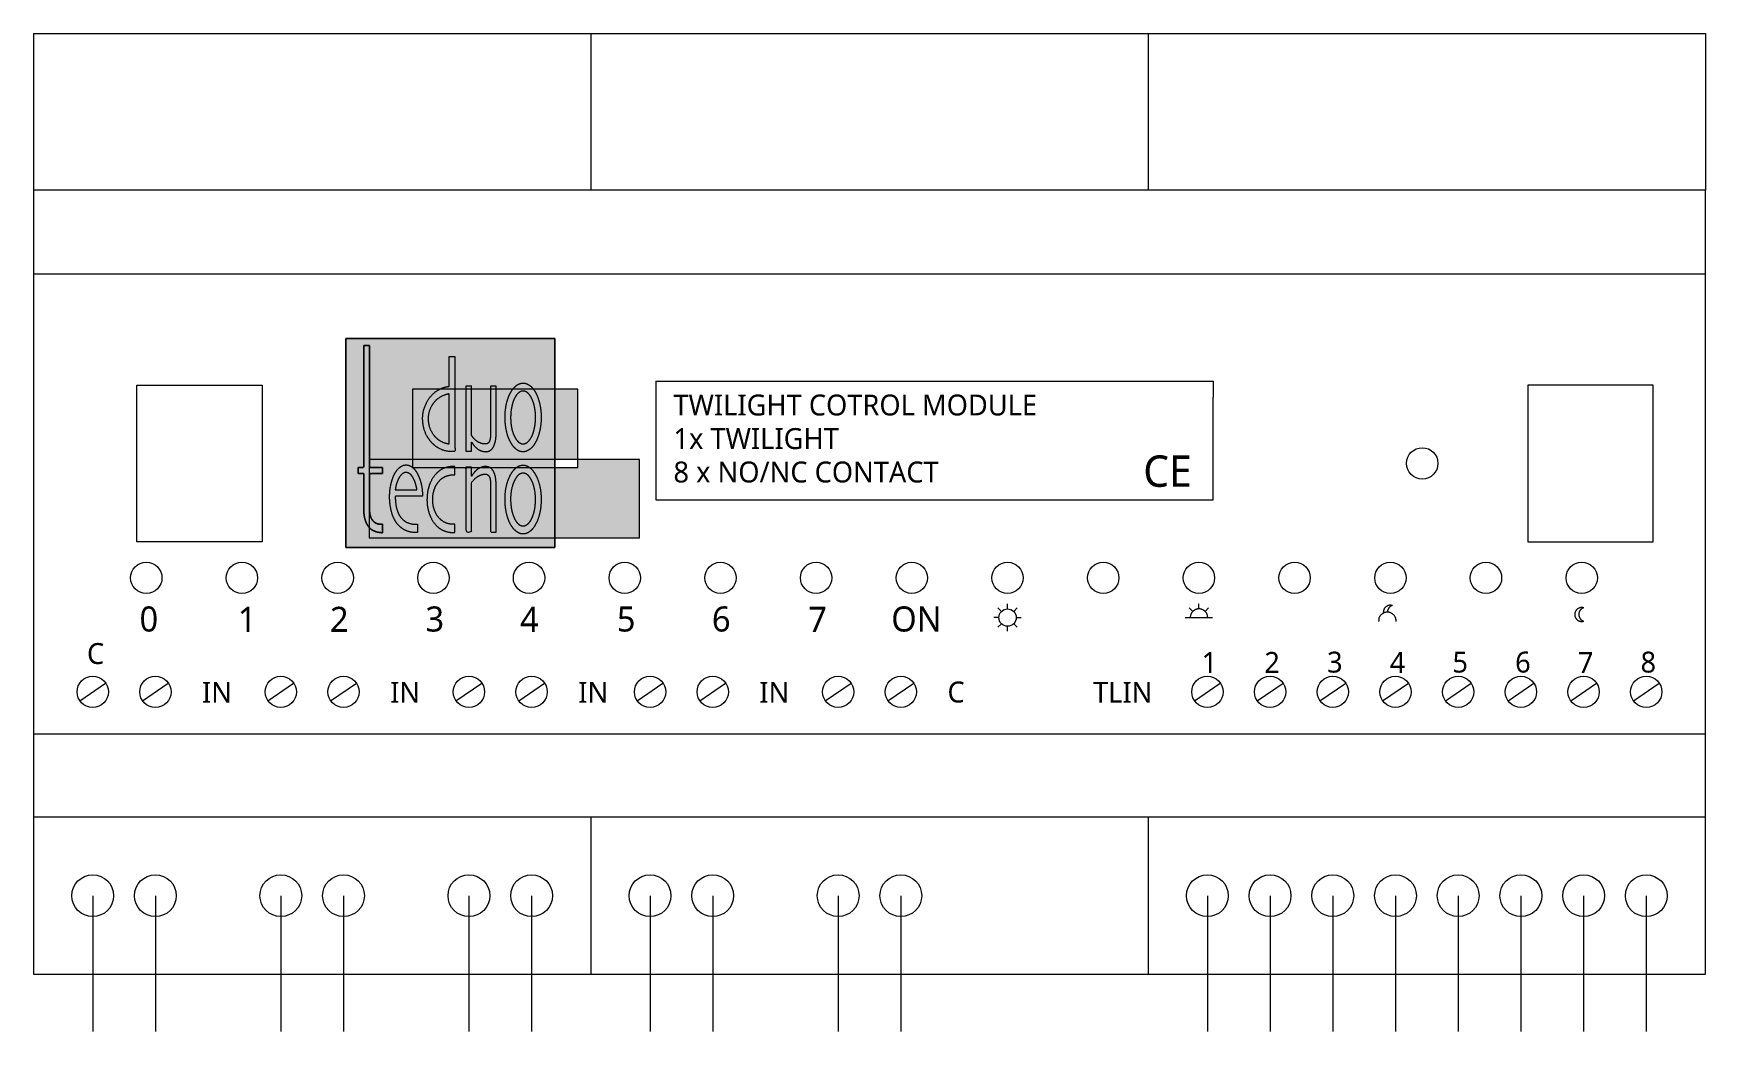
# Model space of a CAD drawing. Header units: millimetres. Extents: x 31.2 to 47.1, y 17.2 to 26.7.
import ezdxf

# ---------------------------------------------------------------- set-up
doc = ezdxf.new("R2010")
doc.units = ezdxf.units.MM
doc.header["$LTSCALE"] = 20
doc.layers.get('0').update_dxf_attribs({"lineweight": 5})
doc.layers.add('Smart box Ultra', color=7, linetype='Continuous', lineweight=5)
doc.styles.add('@Malgun Gothic', font='malgun.ttf')

msp = doc.modelspace()

# ---------------------------------------------------------------- texts
at = {"attachment_point": 7, "style": '@Malgun Gothic'}
for s, insert, char_height, line_spacing_factor in [('TWILIGHT COTROL MODULE', (37.274, 23.042), 0.2, 1.004011), ('1x TWILIGHT', (37.274, 22.721), 0.2, 1.004011), ('8 x NO/NC CONTACT', (37.274, 22.401), 0.2, 1.004011), ('CE', (41.769, 22.358), 0.3, 0.669344), ('0', (32.165, 20.974), 0.24, 0.836677), ('1', (33.106, 20.974), 0.24, 0.836677), ('2', (33.987, 20.974), 0.24, 0.836677), ('3', (34.901, 20.974), 0.24, 0.836677), ('4', (35.807, 20.974), 0.24, 0.836677), ('5', (36.732, 20.974), 0.24, 0.836677), ('6', (37.642, 20.974), 0.24, 0.836677), ('7', (38.563, 20.974), 0.24, 0.836677), ('ON', (39.358, 20.974), 0.24, 0.836677), ('C', (31.662, 20.664), 0.2, 1.004011), ('1', (42.328, 20.582), 0.2, 1.004011), ('2', (42.928, 20.582), 0.2, 1.004011), ('3', (43.528, 20.582), 0.2, 1.004011), ('4', (44.128, 20.582), 0.2, 1.004011), ('5', (44.728, 20.582), 0.2, 1.004011), ('6', (45.328, 20.582), 0.2, 1.004011), ('7', (45.928, 20.582), 0.2, 1.004011), ('8', (46.528, 20.582), 0.2, 1.004011), ('IN', (32.763, 20.296), 0.2, 1.004011), ('IN', (34.563, 20.296), 0.2, 1.004011), ('IN', (36.363, 20.296), 0.2, 1.004011), ('IN', (38.096, 20.296), 0.2, 1.004011), ('C', (39.896, 20.296), 0.2, 1.004011), ('TLIN', (41.289, 20.296), 0.2, 1.004011)]:
    msp.add_mtext(s, dxfattribs=dict(at, insert=insert, char_height=char_height, line_spacing_factor=line_spacing_factor))

# ---------------------------------------------------------------- hatches: boundary and pattern name
at = {"linetype": 'Continuous', "lineweight": 5, "transparency": 33554687}
h = msp.add_hatch(color=256, dxfattribs=at)
h.set_gradient(color1=(255, 0, 0), color2=(255, 0, 0))
h.paths.add_polyline_path([(36.138, 21.874), (34.364, 21.874), (34.364, 22.624), (34.776, 22.624), (34.776, 22.547), (36.138, 22.547), (36.138, 21.874), (36.948, 21.874), (36.948, 22.624), (36.36, 22.624), (36.36, 23.297), (36.138, 23.297), (36.138, 23.78), (34.138, 23.78), (34.138, 21.78), (36.138, 21.78)])
h.paths.add_polyline_path([(36.138, 22.547), (36.138, 22.624), (34.776, 22.624), (34.776, 23.297), (36.138, 23.297), (36.138, 22.624), (36.36, 22.624), (36.36, 22.547)])
at = {"layer": 'Smart box Ultra', "linetype": 'Continuous', "lineweight": 0, "true_color": 0xcccccb, "transparency": 33554687}
for points in [[(34.366, 23.712), (34.366, 23.696), (34.366, 23.555), (34.366, 23.413), (34.366, 23.272), (34.366, 23.13), (34.366, 22.989), (34.366, 22.847), (34.366, 22.706), (34.366, 22.564), (34.366, 22.548), (34.368, 22.548), (34.383, 22.548), (34.398, 22.548), (34.413, 22.548), (34.429, 22.548), (34.444, 22.548), (34.459, 22.548), (34.474, 22.548), (34.49, 22.548), (34.491, 22.548), (34.491, 22.488), (34.49, 22.488), (34.474, 22.488), (34.459, 22.488), (34.444, 22.488), (34.429, 22.488), (34.413, 22.488), (34.398, 22.488), (34.383, 22.488), (34.368, 22.488), (34.366, 22.488), (34.366, 22.484), (34.366, 22.443), (34.366, 22.402), (34.366, 22.361), (34.366, 22.32), (34.366, 22.279), (34.366, 22.238), (34.366, 22.197), (34.366, 22.156), (34.366, 22.151), (34.366, 22.15), (34.366, 22.136), (34.367, 22.123), (34.368, 22.109), (34.371, 22.096), (34.375, 22.084), (34.379, 22.071), (34.385, 22.059), (34.391, 22.047), (34.392, 22.046), (34.392, 22.045), (34.397, 22.038), (34.403, 22.032), (34.408, 22.027), (34.415, 22.022), (34.421, 22.018), (34.428, 22.014), (34.436, 22.011), (34.444, 22.008), (34.445, 22.008), (34.445, 22.008), (34.451, 22.007), (34.456, 22.006), (34.462, 22.005), (34.467, 22.005), (34.473, 22.004), (34.478, 22.004), (34.484, 22.004), (34.489, 22.005), (34.49, 22.005), (34.49, 22.004), (34.49, 21.994), (34.49, 21.984), (34.49, 21.974), (34.49, 21.964), (34.49, 21.954), (34.49, 21.944), (34.49, 21.934), (34.49, 21.925), (34.49, 21.923), (34.488, 21.923), (34.473, 21.924), (34.458, 21.925), (34.444, 21.928), (34.43, 21.932), (34.417, 21.937), (34.404, 21.943), (34.392, 21.95), (34.38, 21.958), (34.378, 21.959), (34.377, 21.96), (34.367, 21.97), (34.358, 21.98), (34.35, 21.991), (34.343, 22.002), (34.337, 22.014), (34.331, 22.026), (34.326, 22.039), (34.323, 22.052), (34.322, 22.054), (34.322, 22.055), (34.319, 22.069), (34.316, 22.083), (34.314, 22.098), (34.313, 22.112), (34.312, 22.126), (34.311, 22.14), (34.311, 22.155), (34.312, 22.169), (34.312, 22.171), (34.312, 22.175), (34.312, 22.214), (34.312, 22.252), (34.312, 22.291), (34.312, 22.329), (34.312, 22.368), (34.312, 22.407), (34.312, 22.445), (34.312, 22.484), (34.312, 22.488), (34.258, 22.488), (34.258, 22.548), (34.258, 22.548), (34.265, 22.548), (34.272, 22.548), (34.278, 22.548), (34.285, 22.548), (34.291, 22.548), (34.298, 22.548), (34.304, 22.548), (34.311, 22.548), (34.312, 22.548), (34.312, 22.562), (34.312, 22.683), (34.312, 22.804), (34.312, 22.925), (34.312, 23.046), (34.312, 23.167), (34.312, 23.288), (34.312, 23.409), (34.312, 23.53), (34.312, 23.543), (34.312, 23.546), (34.312, 23.565), (34.312, 23.583), (34.312, 23.599), (34.312, 23.615), (34.312, 23.629), (34.312, 23.642), (34.312, 23.654), (34.312, 23.664), (34.312, 23.673), (34.312, 23.682), (34.311, 23.689), (34.311, 23.695), (34.311, 23.7), (34.311, 23.704), (34.311, 23.707), (34.311, 23.709), (34.311, 23.711), (34.311, 23.712), (34.311, 23.713), (34.311, 23.713), (34.311, 23.714), (34.311, 23.714), (34.311, 23.714), (34.311, 23.714), (34.311, 23.714), (34.311, 23.714), (34.311, 23.714), (34.312, 23.713), (34.312, 23.713), (34.312, 23.713), (34.312, 23.713), (34.313, 23.713), (34.313, 23.713), (34.313, 23.713), (34.313, 23.713), (34.313, 23.713), (34.313, 23.713), (34.313, 23.713), (34.313, 23.713), (34.313, 23.713), (34.313, 23.713), (34.313, 23.713), (34.314, 23.713), (34.315, 23.713), (34.317, 23.713), (34.32, 23.713), (34.323, 23.713), (34.326, 23.713), (34.33, 23.713), (34.333, 23.713), (34.337, 23.713), (34.34, 23.713), (34.344, 23.713), (34.347, 23.713), (34.35, 23.713), (34.353, 23.713), (34.356, 23.713), (34.358, 23.713), (34.36, 23.713), (34.362, 23.713), (34.363, 23.713), (34.364, 23.713), (34.365, 23.713), (34.365, 23.713), (34.365, 23.713), (34.365, 23.713), (34.365, 23.713), (34.366, 23.713), (34.366, 23.713), (34.366, 23.713), (34.366, 23.713)], [(35.129, 23.61), (35.129, 23.606), (35.129, 23.571), (35.129, 23.536), (35.129, 23.501), (35.129, 23.466), (35.129, 23.431), (35.129, 23.396), (35.129, 23.361), (35.129, 23.326), (35.129, 23.323), (35.127, 23.323), (35.11, 23.321), (35.094, 23.317), (35.078, 23.313), (35.063, 23.307), (35.048, 23.301), (35.033, 23.294), (35.019, 23.285), (35.005, 23.276), (35.003, 23.275), (35.002, 23.274), (34.995, 23.269), (34.989, 23.264), (34.983, 23.258), (34.976, 23.252), (34.969, 23.246), (34.962, 23.239), (34.955, 23.231), (34.948, 23.223), (34.94, 23.215), (34.934, 23.206), (34.927, 23.198), (34.922, 23.19), (34.917, 23.182), (34.913, 23.174), (34.909, 23.166), (34.906, 23.158), (34.903, 23.15), (34.9, 23.144), (34.898, 23.138), (34.897, 23.133), (34.895, 23.129), (34.894, 23.126), (34.893, 23.124), (34.893, 23.123), (34.892, 23.121), (34.892, 23.119), (34.891, 23.117), (34.89, 23.114), (34.889, 23.11), (34.888, 23.106), (34.886, 23.101), (34.884, 23.095), (34.883, 23.089), (34.881, 23.082), (34.88, 23.074), (34.878, 23.065), (34.877, 23.056), (34.876, 23.046), (34.875, 23.035), (34.875, 23.023), (34.874, 23.011), (34.875, 22.999), (34.875, 22.987), (34.876, 22.975), (34.878, 22.962), (34.88, 22.95), (34.882, 22.938), (34.886, 22.925), (34.889, 22.913), (34.893, 22.9), (34.897, 22.888), (34.902, 22.876), (34.908, 22.865), (34.913, 22.853), (34.92, 22.842), (34.926, 22.83), (34.928, 22.828), (34.929, 22.826), (34.934, 22.818), (34.94, 22.811), (34.946, 22.803), (34.952, 22.796), (34.959, 22.788), (34.967, 22.779), (34.975, 22.771), (34.984, 22.763), (34.993, 22.754), (35.003, 22.746), (35.014, 22.739), (35.027, 22.732), (35.04, 22.725), (35.054, 22.719), (35.069, 22.713), (35.085, 22.708), (35.087, 22.707), (35.088, 22.707), (35.1, 22.705), (35.111, 22.703), (35.123, 22.701), (35.135, 22.7), (35.146, 22.699), (35.158, 22.699), (35.17, 22.699), (35.181, 22.7), (35.183, 22.7), (35.183, 22.711), (35.183, 22.821), (35.183, 22.932), (35.183, 23.043), (35.183, 23.154), (35.183, 23.265), (35.183, 23.376), (35.183, 23.487), (35.183, 23.598), (35.183, 23.609), (35.182, 23.609), (35.176, 23.609), (35.17, 23.609), (35.165, 23.61), (35.16, 23.61), (35.155, 23.61), (35.151, 23.61), (35.147, 23.61), (35.144, 23.61), (35.141, 23.61), (35.138, 23.61), (35.136, 23.61), (35.134, 23.61), (35.132, 23.61), (35.131, 23.61), (35.13, 23.61), (35.13, 23.61), (35.13, 23.61), (35.129, 23.61), (35.129, 23.61), (35.129, 23.61), (35.129, 23.61), (35.129, 23.61), (35.129, 23.61), (35.128, 23.61), (35.128, 23.61), (35.128, 23.61), (35.128, 23.61), (35.128, 23.61), (35.129, 23.61), (35.129, 23.61), (35.129, 23.61)], [(35.288, 23.326), (35.341, 23.326), (35.341, 23.322), (35.342, 23.264), (35.342, 23.207), (35.342, 23.15), (35.342, 23.093), (35.342, 23.036), (35.342, 22.979), (35.342, 22.922), (35.341, 22.865), (35.341, 22.86), (35.341, 22.86), (35.342, 22.859), (35.342, 22.858), (35.342, 22.856), (35.342, 22.855), (35.343, 22.854), (35.343, 22.853), (35.344, 22.852), (35.344, 22.851), (35.345, 22.849), (35.346, 22.848), (35.347, 22.847), (35.348, 22.846), (35.349, 22.844), (35.35, 22.843), (35.351, 22.841), (35.352, 22.84), (35.352, 22.84), (35.353, 22.839), (35.356, 22.834), (35.36, 22.829), (35.364, 22.825), (35.369, 22.82), (35.374, 22.815), (35.379, 22.81), (35.384, 22.805), (35.39, 22.8), (35.397, 22.796), (35.403, 22.791), (35.411, 22.787), (35.419, 22.783), (35.427, 22.78), (35.437, 22.777), (35.446, 22.775), (35.457, 22.773), (35.458, 22.773), (35.458, 22.773), (35.46, 22.773), (35.462, 22.773), (35.464, 22.772), (35.466, 22.772), (35.468, 22.772), (35.47, 22.772), (35.472, 22.772), (35.475, 22.771), (35.477, 22.771), (35.48, 22.772), (35.482, 22.772), (35.485, 22.773), (35.487, 22.773), (35.49, 22.774), (35.493, 22.776), (35.495, 22.777), (35.496, 22.777), (35.496, 22.777), (35.498, 22.779), (35.499, 22.78), (35.501, 22.781), (35.502, 22.783), (35.504, 22.785), (35.505, 22.786), (35.507, 22.788), (35.509, 22.79), (35.51, 22.792), (35.511, 22.795), (35.513, 22.797), (35.514, 22.8), (35.515, 22.803), (35.516, 22.806), (35.517, 22.809), (35.518, 22.812), (35.518, 22.813), (35.518, 22.813), (35.519, 22.818), (35.52, 22.822), (35.521, 22.827), (35.522, 22.831), (35.522, 22.836), (35.523, 22.842), (35.523, 22.847), (35.523, 22.852), (35.524, 22.858), (35.524, 22.864), (35.524, 22.871), (35.524, 22.877), (35.524, 22.884), (35.524, 22.891), (35.524, 22.898), (35.524, 22.906), (35.524, 22.907), (35.524, 22.911), (35.524, 22.962), (35.524, 23.014), (35.524, 23.065), (35.524, 23.117), (35.524, 23.168), (35.524, 23.219), (35.524, 23.271), (35.524, 23.322), (35.524, 23.326), (35.525, 23.326), (35.531, 23.326), (35.538, 23.326), (35.544, 23.326), (35.551, 23.326), (35.557, 23.326), (35.564, 23.326), (35.57, 23.326), (35.577, 23.326), (35.577, 23.326), (35.577, 23.322), (35.577, 23.268), (35.577, 23.215), (35.577, 23.162), (35.577, 23.108), (35.577, 23.055), (35.577, 23.001), (35.577, 22.948), (35.577, 22.894), (35.577, 22.89), (35.578, 22.888), (35.578, 22.873), (35.578, 22.858), (35.577, 22.842), (35.575, 22.827), (35.573, 22.812), (35.57, 22.797), (35.566, 22.782), (35.562, 22.768), (35.561, 22.766), (35.561, 22.766), (35.559, 22.76), (35.557, 22.754), (35.554, 22.749), (35.552, 22.745), (35.549, 22.74), (35.546, 22.736), (35.543, 22.732), (35.54, 22.728), (35.537, 22.725), (35.534, 22.722), (35.531, 22.719), (35.528, 22.716), (35.525, 22.714), (35.522, 22.711), (35.519, 22.709), (35.516, 22.707), (35.515, 22.707), (35.514, 22.707), (35.508, 22.704), (35.502, 22.702), (35.496, 22.7), (35.49, 22.699), (35.485, 22.698), (35.479, 22.698), (35.474, 22.698), (35.469, 22.699), (35.464, 22.7), (35.459, 22.7), (35.455, 22.701), (35.45, 22.702), (35.446, 22.703), (35.442, 22.704), (35.438, 22.705), (35.435, 22.706), (35.434, 22.707), (35.433, 22.707), (35.427, 22.709), (35.422, 22.712), (35.416, 22.715), (35.41, 22.718), (35.404, 22.722), (35.399, 22.726), (35.393, 22.73), (35.387, 22.735), (35.381, 22.74), (35.375, 22.746), (35.369, 22.752), (35.363, 22.759), (35.358, 22.766), (35.353, 22.774), (35.347, 22.782), (35.342, 22.791), (35.342, 22.792), (35.342, 22.792), (35.342, 22.781), (35.342, 22.77), (35.341, 22.759), (35.341, 22.748), (35.341, 22.738), (35.341, 22.727), (35.341, 22.716), (35.341, 22.705), (35.341, 22.704), (35.341, 22.704), (35.334, 22.704), (35.328, 22.704), (35.321, 22.704), (35.315, 22.704), (35.308, 22.704), (35.302, 22.704), (35.295, 22.704), (35.288, 22.704), (35.288, 22.704), (35.288, 22.711), (35.288, 22.778), (35.288, 22.841), (35.288, 22.9), (35.288, 22.955), (35.288, 23.005), (35.288, 23.052), (35.288, 23.094), (35.288, 23.132), (35.288, 23.165), (35.288, 23.195), (35.288, 23.221), (35.288, 23.242), (35.288, 23.259), (35.288, 23.273), (35.288, 23.282), (35.288, 23.287), (35.288, 23.29), (35.288, 23.294), (35.288, 23.297), (35.288, 23.3), (35.288, 23.304), (35.288, 23.308), (35.288, 23.311), (35.288, 23.315), (35.288, 23.319), (35.288, 23.322), (35.288, 23.324), (35.288, 23.326), (35.288, 23.328), (35.288, 23.328), (35.288, 23.329), (35.288, 23.328), (35.288, 23.328), (35.288, 23.327), (35.288, 23.327), (35.288, 23.326), (35.288, 23.326), (35.288, 23.326), (35.288, 23.326), (35.288, 23.326), (35.288, 23.326), (35.288, 23.326), (35.288, 23.326), (35.288, 23.326), (35.288, 23.326), (35.288, 23.326), (35.288, 23.326), (35.288, 23.326), (35.288, 23.326), (35.288, 23.326), (35.288, 23.326), (35.288, 23.326), (35.288, 23.326), (35.288, 23.326), (35.288, 23.326)], [(35.997, 23.143), (35.997, 23.144), (35.993, 23.161), (35.989, 23.177), (35.984, 23.193), (35.979, 23.209), (35.973, 23.224), (35.967, 23.24), (35.959, 23.255), (35.951, 23.27), (35.951, 23.271), (35.95, 23.272), (35.946, 23.279), (35.942, 23.285), (35.937, 23.292), (35.933, 23.297), (35.929, 23.303), (35.924, 23.308), (35.92, 23.313), (35.916, 23.317), (35.911, 23.321), (35.907, 23.325), (35.902, 23.329), (35.898, 23.332), (35.894, 23.335), (35.89, 23.338), (35.885, 23.34), (35.881, 23.343), (35.88, 23.343), (35.88, 23.344), (35.873, 23.347), (35.865, 23.35), (35.858, 23.352), (35.85, 23.353), (35.843, 23.354), (35.835, 23.355), (35.828, 23.354), (35.82, 23.354), (35.819, 23.353), (35.818, 23.353), (35.809, 23.351), (35.8, 23.348), (35.792, 23.344), (35.784, 23.34), (35.776, 23.335), (35.769, 23.33), (35.762, 23.324), (35.755, 23.317), (35.755, 23.317), (35.754, 23.316), (35.746, 23.307), (35.738, 23.297), (35.731, 23.287), (35.724, 23.277), (35.718, 23.267), (35.712, 23.256), (35.706, 23.245), (35.701, 23.234), (35.701, 23.233), (35.7, 23.231), (35.696, 23.22), (35.692, 23.208), (35.688, 23.196), (35.684, 23.184), (35.681, 23.171), (35.677, 23.157), (35.674, 23.143), (35.671, 23.128), (35.668, 23.113), (35.666, 23.097), (35.664, 23.08), (35.663, 23.062), (35.662, 23.044), (35.662, 23.025), (35.662, 23.006), (35.663, 22.985), (35.664, 22.983), (35.664, 22.981), (35.665, 22.962), (35.668, 22.943), (35.671, 22.924), (35.675, 22.905), (35.679, 22.886), (35.684, 22.867), (35.69, 22.848), (35.696, 22.83), (35.697, 22.828), (35.697, 22.827), (35.702, 22.815), (35.708, 22.804), (35.713, 22.792), (35.72, 22.781), (35.727, 22.77), (35.734, 22.76), (35.742, 22.749), (35.75, 22.739), (35.751, 22.739), (35.752, 22.738), (35.759, 22.731), (35.766, 22.724), (35.773, 22.719), (35.781, 22.713), (35.79, 22.709), (35.799, 22.705), (35.808, 22.701), (35.817, 22.699), (35.818, 22.699), (35.819, 22.698), (35.825, 22.697), (35.831, 22.697), (35.836, 22.697), (35.841, 22.697), (35.847, 22.697), (35.851, 22.698), (35.856, 22.699), (35.86, 22.7), (35.865, 22.702), (35.869, 22.703), (35.873, 22.705), (35.876, 22.706), (35.88, 22.708), (35.883, 22.71), (35.886, 22.711), (35.889, 22.713), (35.889, 22.714), (35.89, 22.714), (35.899, 22.721), (35.908, 22.728), (35.916, 22.735), (35.923, 22.743), (35.93, 22.751), (35.937, 22.76), (35.943, 22.769), (35.949, 22.778), (35.949, 22.779), (35.95, 22.78), (35.958, 22.794), (35.965, 22.808), (35.971, 22.823), (35.977, 22.838), (35.982, 22.853), (35.987, 22.868), (35.991, 22.884), (35.995, 22.899), (35.995, 22.901), (35.996, 22.903), (36.001, 22.929), (36.005, 22.954), (36.008, 22.977), (36.01, 22.998), (36.011, 23.018), (36.012, 23.036), (36.011, 23.052), (36.009, 23.067), (36.007, 23.08), (36.005, 23.092), (36.004, 23.102), (36.003, 23.11), (36.002, 23.117), (36.001, 23.122), (36, 23.126), (36, 23.128), (36, 23.129), (35.999, 23.13), (35.999, 23.131), (35.999, 23.133), (35.999, 23.134), (35.998, 23.136), (35.998, 23.137), (35.998, 23.139), (35.998, 23.14), (35.997, 23.141), (35.997, 23.142), (35.997, 23.143), (35.997, 23.143), (35.997, 23.144), (35.997, 23.144), (35.997, 23.144), (35.997, 23.143), (35.997, 23.143), (35.997, 23.143), (35.997, 23.143), (35.997, 23.143), (35.997, 23.143), (35.997, 23.143), (35.997, 23.143), (35.997, 23.143), (35.997, 23.143), (35.997, 23.143), (35.997, 23.143), (35.997, 23.143), (35.997, 23.143), (35.997, 23.143)], [(34.699, 22.037), (34.698, 22.037), (34.691, 22.043), (34.684, 22.049), (34.678, 22.055), (34.672, 22.061), (34.667, 22.067), (34.662, 22.073), (34.658, 22.079), (34.654, 22.085), (34.651, 22.091), (34.648, 22.097), (34.645, 22.103), (34.642, 22.108), (34.64, 22.114), (34.638, 22.119), (34.636, 22.124), (34.634, 22.129), (34.633, 22.13), (34.633, 22.131), (34.628, 22.148), (34.623, 22.165), (34.62, 22.183), (34.617, 22.2), (34.614, 22.217), (34.613, 22.235), (34.612, 22.253), (34.612, 22.27), (34.612, 22.272), (34.615, 22.272), (34.647, 22.272), (34.679, 22.272), (34.711, 22.272), (34.743, 22.272), (34.775, 22.272), (34.807, 22.272), (34.839, 22.272), (34.87, 22.272), (34.873, 22.272), (34.873, 22.273), (34.873, 22.293), (34.872, 22.312), (34.87, 22.331), (34.867, 22.35), (34.864, 22.369), (34.86, 22.388), (34.856, 22.406), (34.851, 22.425), (34.85, 22.427), (34.85, 22.428), (34.847, 22.438), (34.843, 22.447), (34.84, 22.456), (34.836, 22.464), (34.833, 22.472), (34.829, 22.479), (34.825, 22.487), (34.821, 22.493), (34.817, 22.5), (34.813, 22.506), (34.809, 22.512), (34.805, 22.517), (34.801, 22.522), (34.797, 22.527), (34.794, 22.532), (34.79, 22.536), (34.789, 22.537), (34.788, 22.538), (34.786, 22.54), (34.783, 22.543), (34.78, 22.545), (34.777, 22.548), (34.774, 22.55), (34.77, 22.553), (34.766, 22.556), (34.762, 22.558), (34.758, 22.561), (34.754, 22.563), (34.749, 22.565), (34.744, 22.567), (34.739, 22.569), (34.733, 22.57), (34.727, 22.571), (34.72, 22.571), (34.72, 22.571), (34.719, 22.571), (34.716, 22.571), (34.712, 22.571), (34.709, 22.571), (34.705, 22.571), (34.702, 22.57), (34.698, 22.569), (34.694, 22.568), (34.69, 22.567), (34.686, 22.566), (34.681, 22.564), (34.677, 22.562), (34.673, 22.56), (34.669, 22.558), (34.664, 22.555), (34.66, 22.552), (34.655, 22.548), (34.655, 22.548), (34.654, 22.547), (34.647, 22.54), (34.64, 22.533), (34.633, 22.526), (34.627, 22.518), (34.621, 22.51), (34.616, 22.502), (34.61, 22.493), (34.606, 22.484), (34.605, 22.484), (34.605, 22.482), (34.598, 22.468), (34.592, 22.454), (34.586, 22.439), (34.581, 22.424), (34.577, 22.409), (34.573, 22.394), (34.569, 22.379), (34.566, 22.363), (34.566, 22.362), (34.566, 22.36), (34.563, 22.343), (34.561, 22.325), (34.56, 22.307), (34.559, 22.29), (34.558, 22.272), (34.558, 22.254), (34.559, 22.236), (34.56, 22.218), (34.56, 22.217), (34.56, 22.215), (34.561, 22.206), (34.562, 22.197), (34.563, 22.188), (34.565, 22.178), (34.566, 22.168), (34.568, 22.157), (34.57, 22.146), (34.573, 22.135), (34.575, 22.123), (34.579, 22.111), (34.583, 22.099), (34.588, 22.087), (34.593, 22.074), (34.599, 22.061), (34.606, 22.047), (34.614, 22.034), (34.615, 22.032), (34.616, 22.031), (34.619, 22.026), (34.622, 22.022), (34.626, 22.017), (34.629, 22.012), (34.633, 22.006), (34.638, 22.001), (34.642, 21.996), (34.647, 21.99), (34.652, 21.985), (34.658, 21.979), (34.664, 21.974), (34.671, 21.969), (34.678, 21.964), (34.686, 21.959), (34.694, 21.954), (34.703, 21.949), (34.704, 21.948), (34.705, 21.948), (34.71, 21.945), (34.716, 21.943), (34.721, 21.941), (34.727, 21.938), (34.734, 21.936), (34.74, 21.934), (34.747, 21.932), (34.754, 21.93), (34.762, 21.929), (34.77, 21.927), (34.778, 21.926), (34.787, 21.925), (34.796, 21.925), (34.805, 21.924), (34.815, 21.924), (34.825, 21.925), (34.826, 21.925), (34.826, 21.926), (34.826, 21.935), (34.826, 21.945), (34.826, 21.955), (34.826, 21.965), (34.826, 21.974), (34.826, 21.984), (34.826, 21.994), (34.826, 22.004), (34.826, 22.005), (34.825, 22.005), (34.815, 22.004), (34.806, 22.004), (34.797, 22.004), (34.789, 22.005), (34.781, 22.006), (34.773, 22.007), (34.765, 22.008), (34.758, 22.01), (34.751, 22.012), (34.745, 22.014), (34.739, 22.016), (34.734, 22.017), (34.729, 22.019), (34.725, 22.021), (34.721, 22.023), (34.718, 22.025), (34.715, 22.026), (34.713, 22.028), (34.71, 22.029), (34.708, 22.03), (34.706, 22.032), (34.705, 22.033), (34.703, 22.034), (34.702, 22.034), (34.701, 22.035), (34.701, 22.036), (34.7, 22.036), (34.699, 22.036), (34.699, 22.037), (34.699, 22.037), (34.699, 22.037), (34.699, 22.037), (34.699, 22.037), (34.699, 22.037), (34.699, 22.037), (34.699, 22.037), (34.699, 22.037), (34.699, 22.037), (34.699, 22.037), (34.699, 22.037), (34.699, 22.037), (34.699, 22.037), (34.699, 22.037), (34.699, 22.037), (34.699, 22.037), (34.699, 22.037), (34.699, 22.037)], [(36.003, 22.323), (36.003, 22.325), (36, 22.345), (35.996, 22.365), (35.991, 22.384), (35.985, 22.404), (35.979, 22.423), (35.972, 22.442), (35.963, 22.46), (35.954, 22.479), (35.953, 22.48), (35.953, 22.481), (35.949, 22.488), (35.945, 22.495), (35.941, 22.501), (35.937, 22.507), (35.933, 22.512), (35.929, 22.517), (35.925, 22.522), (35.92, 22.527), (35.916, 22.531), (35.912, 22.535), (35.908, 22.539), (35.904, 22.542), (35.9, 22.545), (35.896, 22.548), (35.892, 22.551), (35.888, 22.553), (35.887, 22.554), (35.887, 22.554), (35.881, 22.557), (35.876, 22.56), (35.871, 22.562), (35.866, 22.564), (35.861, 22.566), (35.856, 22.567), (35.851, 22.568), (35.847, 22.569), (35.842, 22.569), (35.838, 22.569), (35.834, 22.569), (35.83, 22.569), (35.826, 22.569), (35.822, 22.568), (35.819, 22.568), (35.815, 22.567), (35.815, 22.567), (35.814, 22.567), (35.81, 22.566), (35.806, 22.564), (35.802, 22.563), (35.798, 22.561), (35.794, 22.559), (35.789, 22.557), (35.785, 22.555), (35.78, 22.552), (35.776, 22.549), (35.771, 22.546), (35.767, 22.543), (35.762, 22.539), (35.758, 22.535), (35.753, 22.53), (35.749, 22.525), (35.744, 22.52), (35.744, 22.519), (35.743, 22.518), (35.735, 22.508), (35.727, 22.497), (35.72, 22.485), (35.713, 22.474), (35.707, 22.462), (35.702, 22.45), (35.697, 22.437), (35.692, 22.425), (35.692, 22.424), (35.691, 22.421), (35.688, 22.411), (35.684, 22.401), (35.681, 22.39), (35.679, 22.378), (35.676, 22.366), (35.673, 22.354), (35.671, 22.341), (35.668, 22.328), (35.666, 22.314), (35.665, 22.299), (35.663, 22.284), (35.663, 22.268), (35.662, 22.252), (35.662, 22.235), (35.663, 22.217), (35.664, 22.199), (35.664, 22.196), (35.664, 22.194), (35.666, 22.173), (35.668, 22.153), (35.672, 22.132), (35.676, 22.112), (35.681, 22.091), (35.687, 22.071), (35.694, 22.051), (35.702, 22.032), (35.702, 22.03), (35.703, 22.029), (35.705, 22.025), (35.707, 22.02), (35.709, 22.015), (35.712, 22.01), (35.715, 22.005), (35.717, 22), (35.72, 21.994), (35.724, 21.989), (35.727, 21.983), (35.731, 21.977), (35.735, 21.971), (35.74, 21.965), (35.745, 21.96), (35.751, 21.954), (35.757, 21.948), (35.763, 21.942), (35.764, 21.941), (35.765, 21.94), (35.767, 21.938), (35.77, 21.936), (35.773, 21.933), (35.777, 21.931), (35.78, 21.929), (35.784, 21.926), (35.788, 21.924), (35.792, 21.922), (35.796, 21.919), (35.801, 21.917), (35.806, 21.916), (35.811, 21.914), (35.817, 21.913), (35.822, 21.912), (35.828, 21.912), (35.835, 21.911), (35.836, 21.911), (35.837, 21.911), (35.843, 21.912), (35.849, 21.912), (35.855, 21.913), (35.86, 21.915), (35.866, 21.916), (35.87, 21.918), (35.875, 21.92), (35.879, 21.922), (35.883, 21.924), (35.887, 21.927), (35.891, 21.929), (35.894, 21.931), (35.898, 21.934), (35.901, 21.936), (35.904, 21.938), (35.906, 21.941), (35.907, 21.941), (35.908, 21.942), (35.915, 21.949), (35.923, 21.957), (35.93, 21.965), (35.936, 21.973), (35.942, 21.982), (35.948, 21.991), (35.953, 22), (35.958, 22.01), (35.959, 22.01), (35.959, 22.012), (35.966, 22.026), (35.972, 22.04), (35.978, 22.055), (35.983, 22.07), (35.988, 22.085), (35.992, 22.1), (35.995, 22.115), (35.998, 22.131), (35.999, 22.132), (35.999, 22.134), (36.002, 22.155), (36.005, 22.174), (36.007, 22.192), (36.009, 22.209), (36.01, 22.224), (36.01, 22.239), (36.01, 22.251), (36.009, 22.263), (36.008, 22.273), (36.007, 22.283), (36.006, 22.29), (36.006, 22.297), (36.005, 22.302), (36.005, 22.306), (36.004, 22.309), (36.004, 22.311), (36.004, 22.312), (36.004, 22.313), (36.004, 22.314), (36.004, 22.315), (36.004, 22.316), (36.004, 22.317), (36.003, 22.318), (36.003, 22.319), (36.003, 22.321), (36.003, 22.322), (36.003, 22.322), (36.003, 22.323), (36.003, 22.323), (36.003, 22.324), (36.003, 22.324), (36.003, 22.324), (36.003, 22.323), (36.003, 22.323), (36.003, 22.323), (36.003, 22.323), (36.003, 22.323), (36.003, 22.323), (36.003, 22.323), (36.003, 22.323), (36.003, 22.323), (36.003, 22.323), (36.003, 22.323), (36.003, 22.323), (36.003, 22.323), (36.003, 22.323), (36.003, 22.323)], [(35.037, 22.517), (35.039, 22.518), (35.049, 22.524), (35.059, 22.53), (35.069, 22.535), (35.079, 22.54), (35.089, 22.544), (35.099, 22.547), (35.108, 22.55), (35.117, 22.551), (35.126, 22.553), (35.135, 22.554), (35.144, 22.555), (35.152, 22.555), (35.16, 22.556), (35.167, 22.556), (35.175, 22.556), (35.182, 22.556), (35.183, 22.556), (35.183, 22.555), (35.183, 22.545), (35.183, 22.535), (35.183, 22.525), (35.183, 22.516), (35.183, 22.506), (35.183, 22.496), (35.183, 22.487), (35.183, 22.477), (35.183, 22.476), (35.182, 22.476), (35.169, 22.477), (35.157, 22.476), (35.144, 22.475), (35.132, 22.473), (35.12, 22.471), (35.108, 22.467), (35.096, 22.463), (35.085, 22.458), (35.084, 22.458), (35.082, 22.457), (35.073, 22.452), (35.065, 22.446), (35.057, 22.441), (35.049, 22.435), (35.043, 22.43), (35.037, 22.424), (35.031, 22.418), (35.026, 22.412), (35.021, 22.405), (35.017, 22.399), (35.013, 22.394), (35.01, 22.388), (35.006, 22.382), (35.003, 22.377), (35, 22.371), (34.998, 22.366), (34.997, 22.365), (34.996, 22.363), (34.99, 22.348), (34.985, 22.334), (34.98, 22.32), (34.976, 22.306), (34.974, 22.292), (34.971, 22.279), (34.97, 22.267), (34.97, 22.254), (34.97, 22.242), (34.971, 22.231), (34.971, 22.22), (34.972, 22.209), (34.973, 22.199), (34.974, 22.189), (34.976, 22.18), (34.978, 22.171), (34.978, 22.169), (34.979, 22.168), (34.981, 22.158), (34.984, 22.148), (34.987, 22.138), (34.991, 22.129), (34.994, 22.121), (34.998, 22.113), (35.002, 22.105), (35.006, 22.098), (35.01, 22.091), (35.015, 22.085), (35.019, 22.079), (35.023, 22.073), (35.028, 22.068), (35.032, 22.063), (35.036, 22.058), (35.041, 22.054), (35.042, 22.053), (35.042, 22.052), (35.051, 22.044), (35.061, 22.037), (35.071, 22.03), (35.081, 22.024), (35.092, 22.019), (35.103, 22.015), (35.114, 22.011), (35.126, 22.008), (35.127, 22.008), (35.128, 22.008), (35.135, 22.007), (35.141, 22.006), (35.148, 22.005), (35.155, 22.004), (35.162, 22.004), (35.169, 22.004), (35.176, 22.004), (35.183, 22.005), (35.183, 22.005), (35.183, 21.925), (35.182, 21.925), (35.176, 21.925), (35.169, 21.925), (35.163, 21.925), (35.156, 21.925), (35.149, 21.925), (35.141, 21.926), (35.134, 21.927), (35.126, 21.928), (35.118, 21.929), (35.109, 21.931), (35.101, 21.933), (35.092, 21.936), (35.083, 21.939), (35.074, 21.943), (35.065, 21.947), (35.056, 21.952), (35.055, 21.953), (35.053, 21.954), (35.04, 21.963), (35.028, 21.971), (35.017, 21.98), (35.006, 21.989), (34.997, 21.998), (34.989, 22.008), (34.982, 22.018), (34.975, 22.027), (34.969, 22.037), (34.964, 22.047), (34.959, 22.056), (34.954, 22.065), (34.95, 22.074), (34.946, 22.082), (34.943, 22.09), (34.94, 22.098), (34.939, 22.1), (34.938, 22.103), (34.932, 22.122), (34.927, 22.141), (34.923, 22.16), (34.92, 22.178), (34.917, 22.195), (34.916, 22.212), (34.915, 22.228), (34.915, 22.244), (34.916, 22.259), (34.918, 22.274), (34.919, 22.288), (34.921, 22.301), (34.923, 22.314), (34.925, 22.327), (34.927, 22.339), (34.93, 22.35), (34.93, 22.352), (34.931, 22.354), (34.935, 22.368), (34.939, 22.38), (34.944, 22.393), (34.948, 22.404), (34.953, 22.415), (34.959, 22.426), (34.964, 22.436), (34.97, 22.445), (34.976, 22.454), (34.982, 22.462), (34.988, 22.469), (34.993, 22.476), (34.997, 22.481), (35.002, 22.486), (35.006, 22.491), (35.01, 22.494), (35.013, 22.497), (35.016, 22.5), (35.019, 22.502), (35.021, 22.504), (35.023, 22.506), (35.025, 22.507), (35.026, 22.508), (35.027, 22.509), (35.028, 22.51), (35.029, 22.51), (35.03, 22.511), (35.031, 22.512), (35.032, 22.512), (35.033, 22.513), (35.034, 22.514), (35.035, 22.514), (35.035, 22.515), (35.036, 22.516), (35.037, 22.516), (35.037, 22.517), (35.038, 22.517), (35.038, 22.517), (35.038, 22.517), (35.038, 22.517), (35.038, 22.517), (35.038, 22.517), (35.038, 22.517), (35.038, 22.517), (35.038, 22.517), (35.037, 22.517), (35.037, 22.517), (35.037, 22.517), (35.037, 22.517), (35.037, 22.517), (35.037, 22.517), (35.037, 22.517), (35.037, 22.517), (35.037, 22.517), (35.037, 22.517)], [(35.414, 22.539), (35.415, 22.54), (35.421, 22.543), (35.427, 22.546), (35.433, 22.548), (35.439, 22.55), (35.445, 22.552), (35.451, 22.553), (35.456, 22.554), (35.461, 22.555), (35.467, 22.555), (35.472, 22.556), (35.477, 22.556), (35.481, 22.556), (35.486, 22.555), (35.49, 22.555), (35.494, 22.555), (35.498, 22.554), (35.499, 22.554), (35.5, 22.553), (35.506, 22.552), (35.511, 22.549), (35.517, 22.547), (35.522, 22.544), (35.526, 22.541), (35.53, 22.538), (35.533, 22.535), (35.537, 22.531), (35.54, 22.528), (35.542, 22.524), (35.545, 22.521), (35.547, 22.517), (35.549, 22.514), (35.551, 22.511), (35.553, 22.508), (35.554, 22.505), (35.555, 22.504), (35.555, 22.503), (35.559, 22.494), (35.562, 22.485), (35.565, 22.476), (35.568, 22.468), (35.57, 22.46), (35.572, 22.452), (35.573, 22.444), (35.574, 22.436), (35.575, 22.429), (35.575, 22.422), (35.576, 22.416), (35.576, 22.409), (35.577, 22.403), (35.577, 22.397), (35.577, 22.391), (35.577, 22.385), (35.577, 22.384), (35.577, 22.379), (35.577, 22.324), (35.577, 22.268), (35.577, 22.212), (35.577, 22.156), (35.577, 22.101), (35.577, 22.045), (35.577, 21.989), (35.577, 21.933), (35.577, 21.929), (35.577, 21.929), (35.57, 21.929), (35.564, 21.929), (35.557, 21.929), (35.551, 21.929), (35.544, 21.928), (35.538, 21.928), (35.531, 21.928), (35.525, 21.928), (35.524, 21.928), (35.524, 21.933), (35.524, 21.991), (35.524, 22.048), (35.524, 22.106), (35.524, 22.164), (35.524, 22.221), (35.524, 22.279), (35.524, 22.336), (35.524, 22.394), (35.524, 22.399), (35.524, 22.4), (35.524, 22.407), (35.523, 22.415), (35.522, 22.423), (35.521, 22.43), (35.519, 22.437), (35.517, 22.445), (35.515, 22.452), (35.512, 22.459), (35.511, 22.46), (35.511, 22.46), (35.51, 22.462), (35.509, 22.463), (35.508, 22.465), (35.507, 22.466), (35.506, 22.468), (35.505, 22.47), (35.503, 22.472), (35.502, 22.473), (35.5, 22.475), (35.498, 22.477), (35.496, 22.478), (35.493, 22.479), (35.491, 22.48), (35.488, 22.481), (35.485, 22.482), (35.482, 22.483), (35.481, 22.483), (35.481, 22.483), (35.473, 22.483), (35.466, 22.482), (35.459, 22.482), (35.451, 22.481), (35.444, 22.479), (35.437, 22.477), (35.43, 22.475), (35.423, 22.473), (35.423, 22.472), (35.422, 22.472), (35.411, 22.466), (35.4, 22.46), (35.391, 22.453), (35.381, 22.446), (35.372, 22.438), (35.364, 22.43), (35.356, 22.421), (35.349, 22.411), (35.348, 22.41), (35.348, 22.41), (35.347, 22.409), (35.346, 22.407), (35.345, 22.405), (35.344, 22.403), (35.343, 22.401), (35.342, 22.399), (35.342, 22.397), (35.341, 22.395), (35.341, 22.395), (35.341, 21.929), (35.288, 21.929), (35.288, 22.55), (35.288, 22.55), (35.295, 22.551), (35.302, 22.551), (35.308, 22.551), (35.315, 22.551), (35.321, 22.551), (35.328, 22.551), (35.334, 22.551), (35.341, 22.55), (35.341, 22.55), (35.341, 22.55), (35.341, 22.539), (35.341, 22.528), (35.341, 22.517), (35.341, 22.506), (35.341, 22.496), (35.341, 22.485), (35.342, 22.474), (35.342, 22.463), (35.342, 22.462), (35.342, 22.463), (35.346, 22.47), (35.35, 22.476), (35.353, 22.482), (35.357, 22.487), (35.361, 22.493), (35.365, 22.498), (35.369, 22.502), (35.373, 22.507), (35.377, 22.511), (35.381, 22.514), (35.384, 22.518), (35.388, 22.521), (35.391, 22.524), (35.394, 22.526), (35.396, 22.528), (35.399, 22.53), (35.401, 22.531), (35.403, 22.533), (35.405, 22.534), (35.407, 22.535), (35.408, 22.536), (35.409, 22.537), (35.411, 22.537), (35.412, 22.538), (35.412, 22.538), (35.413, 22.539), (35.414, 22.539), (35.414, 22.539), (35.414, 22.539), (35.415, 22.54), (35.415, 22.54), (35.415, 22.54), (35.415, 22.54), (35.415, 22.54), (35.414, 22.54), (35.414, 22.539), (35.414, 22.539), (35.414, 22.539), (35.414, 22.539), (35.414, 22.539), (35.414, 22.539), (35.414, 22.539), (35.414, 22.539), (35.414, 22.539), (35.414, 22.539), (35.414, 22.539), (35.414, 22.539)]]:
    msp.add_hatch(color=254, dxfattribs=at).paths.add_polyline_path(points)

# ---------------------------------------------------------------- linework, layer by layer
at = {"color": 7, "lineweight": 15}
for p, q in [((31.15, 26.7), (47.15, 26.7)), ((31.15, 26.7), (31.15, 17.7)), ((31.15, 26.7), (47.15, 26.7)), ((31.15, 26.7), (31.15, 17.7)), ((36.483, 26.7), (36.483, 25.2)), ((41.817, 26.7), (41.817, 25.2)), ((47.15, 26.7), (47.15, 25.2)), ((47.15, 26.7), (47.15, 25.2)), ((47.15, 25.2), (31.15, 25.2)), ((31.15, 25.2), (31.15, 24.4)), ((47.15, 25.2), (31.15, 25.2)), ((31.15, 25.2), (31.15, 24.4)), ((47.15, 17.7), (47.15, 25.2)), ((47.15, 17.7), (47.15, 25.2)), ((31.15, 24.4), (47.15, 24.4)), ((31.15, 24.4), (47.15, 24.4)), ((34.138, 21.78), (34.138, 23.78)), ((34.138, 23.78), (36.138, 23.78)), ((36.138, 23.78), (36.138, 21.78)), ((37.107, 23.372), (37.107, 22.236)), ((37.107, 23.372), (42.438, 23.372)), ((42.438, 23.372), (42.438, 23.221)), ((32.138, 22.586), (32.138, 23.336)), ((32.138, 23.336), (33.338, 23.336)), ((33.338, 23.336), (33.338, 21.836)), ((42.438, 22.236), (42.438, 23.221)), ((46.65, 23.336), (45.45, 23.336)), ((45.45, 23.336), (45.45, 21.836)), ((46.65, 22.586), (46.65, 23.336)), ((32.138, 21.836), (32.138, 22.586)), ((46.65, 21.836), (46.65, 22.586)), ((37.107, 22.236), (42.438, 22.236)), ((33.338, 21.836), (32.138, 21.836)), ((36.138, 21.78), (34.138, 21.78)), ((45.45, 21.836), (46.65, 21.836)), ((40.412, 21.17), (40.379, 21.203)), ((40.471, 21.194), (40.471, 21.241)), ((40.53, 21.17), (40.563, 21.203)), ((42.243, 21.17), (42.21, 21.203)), ((42.302, 21.194), (42.302, 21.241)), ((42.361, 21.17), (42.394, 21.203)), ((40.387, 21.111), (40.341, 21.111)), ((40.412, 21.052), (40.379, 21.019)), ((40.471, 20.981), (40.471, 21.027)), ((40.563, 21.019), (40.53, 21.052)), ((40.554, 21.111), (40.601, 21.111)), ((42.172, 21.111), (42.432, 21.111)), ((31.593, 20.315), (31.84, 20.485)), ((32.193, 20.315), (32.44, 20.485)), ((33.393, 20.315), (33.64, 20.485)), ((33.993, 20.315), (34.24, 20.485)), ((35.193, 20.315), (35.44, 20.485)), ((35.793, 20.315), (36.04, 20.485)), ((36.927, 20.315), (37.173, 20.485)), ((37.527, 20.315), (37.773, 20.485)), ((38.727, 20.315), (38.973, 20.485)), ((39.327, 20.315), (39.573, 20.485)), ((42.26, 20.315), (42.507, 20.485)), ((42.86, 20.315), (43.107, 20.485)), ((43.46, 20.315), (43.707, 20.485)), ((44.06, 20.315), (44.307, 20.485)), ((44.66, 20.315), (44.907, 20.485)), ((45.26, 20.315), (45.507, 20.485)), ((45.86, 20.315), (46.107, 20.485)), ((46.46, 20.315), (46.707, 20.485)), ((31.15, 20), (47.15, 20)), ((31.15, 20), (47.15, 20)), ((47.15, 19.2), (31.15, 19.2)), ((47.15, 19.2), (31.15, 19.2)), ((36.483, 19.2), (36.483, 17.7)), ((41.817, 19.2), (41.817, 17.7)), ((31.717, 18.45), (31.717, 17.15)), ((32.317, 18.45), (32.317, 17.15)), ((33.517, 18.45), (33.517, 17.15)), ((34.117, 18.45), (34.117, 17.15)), ((35.317, 18.45), (35.317, 17.15)), ((35.917, 18.45), (35.917, 17.15)), ((37.05, 18.45), (37.05, 17.15)), ((37.65, 18.45), (37.65, 17.15)), ((38.85, 18.45), (38.85, 17.15)), ((39.45, 18.45), (39.45, 17.15)), ((42.383, 18.45), (42.383, 17.15)), ((42.983, 18.45), (42.983, 17.15)), ((43.583, 18.45), (43.583, 17.15)), ((44.183, 18.45), (44.183, 17.15)), ((44.783, 18.45), (44.783, 17.15)), ((45.383, 18.45), (45.383, 17.15)), ((45.983, 18.45), (45.983, 17.15)), ((46.583, 18.45), (46.583, 17.15)), ((31.15, 17.7), (47.15, 17.7)), ((31.15, 17.7), (47.15, 17.7))]:
    msp.add_line(p, q, dxfattribs=at)
at = {"color": 7, "lineweight": 5, "flags": 128}
for points in [[(34.138, 23.78), (34.138, 21.78), (36.138, 21.78), (36.138, 23.78)], [(34.138, 23.78), (34.138, 21.78), (36.138, 21.78), (36.138, 23.78)], [(34.776, 22.547), (36.36, 22.547), (36.36, 23.297), (34.776, 23.297)], [(34.364, 21.874), (36.948, 21.874), (36.948, 22.624), (34.364, 22.624)]]:
    msp.add_lwpolyline(points, close=True, dxfattribs=at)
at = {"flags": 128}
for points in [[(34.138, 23.78), (34.138, 21.78), (34.138, 21.78), (36.138, 21.78), (36.138, 21.78), (36.138, 23.78), (36.138, 23.78), (34.138, 23.78), (34.138, 23.78), (34.138, 23.78)], [(34.138, 23.78), (34.138, 21.78), (36.138, 21.78), (36.138, 23.78)], [(34.776, 22.547), (36.36, 22.547), (36.36, 22.547), (36.36, 23.297), (36.36, 23.297), (34.776, 23.297), (34.776, 23.297), (34.776, 22.547), (34.776, 22.547), (34.776, 22.547)], [(34.364, 21.874), (36.948, 21.874), (36.948, 21.874), (36.948, 22.624), (36.948, 22.624), (34.364, 22.624), (34.364, 22.624), (34.364, 21.874)]]:
    msp.add_lwpolyline(points, close=True, dxfattribs=at)
at = {"color": 7, "lineweight": 15, "flags": 128}
msp.add_lwpolyline([(34.138, 21.78), (34.138, 23.78), (36.138, 23.78), (36.138, 21.78)], close=True, dxfattribs=at)
at = {"color": 7, "lineweight": 15}
for centre, radius in [((44.439, 22.586), 0.15), ((32.23, 21.491), 0.15), ((33.145, 21.491), 0.15), ((34.061, 21.491), 0.15), ((34.977, 21.491), 0.15), ((35.892, 21.491), 0.15), ((36.808, 21.491), 0.15), ((37.724, 21.491), 0.15), ((38.639, 21.491), 0.15), ((39.555, 21.491), 0.15), ((40.471, 21.491), 0.15), ((41.387, 21.491), 0.15), ((42.302, 21.491), 0.15), ((43.218, 21.491), 0.15), ((44.134, 21.491), 0.15), ((45.049, 21.491), 0.15), ((45.965, 21.491), 0.15), ((40.471, 21.111), 0.0834), ((31.717, 20.4), 0.15), ((32.317, 20.4), 0.15), ((33.517, 20.4), 0.15), ((34.117, 20.4), 0.15), ((35.317, 20.4), 0.15), ((35.917, 20.4), 0.15), ((37.05, 20.4), 0.15), ((37.65, 20.4), 0.15), ((38.85, 20.4), 0.15), ((39.45, 20.4), 0.15), ((42.383, 20.4), 0.15), ((42.983, 20.4), 0.15), ((43.583, 20.4), 0.15), ((44.183, 20.4), 0.15), ((44.783, 20.4), 0.15), ((45.383, 20.4), 0.15), ((45.983, 20.4), 0.15), ((46.583, 20.4), 0.15), ((31.717, 18.45), 0.2), ((32.317, 18.45), 0.2), ((33.517, 18.45), 0.2), ((34.117, 18.45), 0.2), ((35.317, 18.45), 0.2), ((35.917, 18.45), 0.2), ((37.05, 18.45), 0.2), ((37.65, 18.45), 0.2), ((38.85, 18.45), 0.2), ((39.45, 18.45), 0.2), ((42.383, 18.45), 0.2), ((42.983, 18.45), 0.2), ((43.583, 18.45), 0.2), ((44.183, 18.45), 0.2), ((44.783, 18.45), 0.2), ((45.383, 18.45), 0.2), ((45.983, 18.45), 0.2), ((46.583, 18.45), 0.2)]:
    msp.add_circle(centre, radius, dxfattribs=at)
for points in [[(42.386, 21.111), (42.386, 21.145), (42.337, 21.194), (42.268, 21.194), (42.219, 21.145), (42.219, 21.111)], [(44.189, 21.075), (44.19, 21.11), (44.144, 21.161), (44.075, 21.164), (44.024, 21.118), (44.022, 21.081), (44.022, 21.077), (44.022, 21.075)], [(44.153, 21.226), (44.126, 21.234), (44.078, 21.208), (44.068, 21.175), (44.066, 21.161), (44.067, 21.153)], [(44.153, 21.226), (44.132, 21.22), (44.106, 21.185), (44.106, 21.163)], [(45.984, 21.204), (45.958, 21.212), (45.909, 21.186), (45.893, 21.133), (45.919, 21.085), (45.955, 21.074), (45.975, 21.074), (45.984, 21.077)], [(45.984, 21.204), (45.958, 21.196), (45.932, 21.148), (45.945, 21.105), (45.968, 21.081), (45.984, 21.077)]]:
    msp.add_open_spline(points, degree=2, dxfattribs=at)
at = {"color": 240, "linetype": 'Continuous', "true_color": 0xed1f24, "transparency": 33554687}
msp.add_solid([(34.138, 23.78), (34.138, 21.78), (36.138, 23.78), (36.138, 21.78)], dxfattribs=at)
at = {"layer": 'Smart box Ultra', "color": 7, "lineweight": 15}
for points, knots in [([(34.366, 23.712), (34.366, 23.421), (34.366, 22.839), (34.366, 22.548), (34.397, 22.548), (34.46, 22.548), (34.491, 22.548), (34.491, 22.518), (34.491, 22.488), (34.46, 22.488), (34.397, 22.488), (34.366, 22.488), (34.366, 22.404), (34.366, 22.236), (34.366, 22.151), (34.366, 22.124), (34.376, 22.069), (34.392, 22.046), (34.401, 22.032), (34.428, 22.012), (34.445, 22.008), (34.456, 22.005), (34.479, 22.004), (34.49, 22.005), (34.49, 21.984), (34.49, 21.944), (34.49, 21.923), (34.46, 21.923), (34.401, 21.94), (34.378, 21.959), (34.356, 21.977), (34.329, 22.027), (34.322, 22.054), (34.314, 22.082), (34.311, 22.141), (34.312, 22.171), (34.312, 22.25), (34.312, 22.409), (34.312, 22.488), (34.285, 22.488), (34.258, 22.488), (34.258, 22.518), (34.258, 22.548), (34.271, 22.548), (34.298, 22.548), (34.312, 22.548), (34.312, 22.797), (34.312, 23.295), (34.312, 23.543), (34.311, 23.586), (34.312, 23.671), (34.311, 23.713), (34.312, 23.713), (34.312, 23.713), (34.325, 23.713), (34.352, 23.713), (34.365, 23.713)], [0, 0, 0, 0.142518, 0.285036, 0.285036, 0.300304, 0.315571, 0.315571, 0.330044, 0.330044, 0.345311, 0.360579, 0.360579, 0.401829, 0.443079, 0.443079, 0.456363, 0.469647, 0.469647, 0.477397, 0.485148, 0.485148, 0.490295, 0.495442, 0.495442, 0.504601, 0.513759, 0.513759, 0.52717, 0.54058, 0.54058, 0.553446, 0.566312, 0.566312, 0.580152, 0.593993, 0.593993, 0.631478, 0.668963, 0.668963, 0.681709, 0.681709, 0.695795, 0.695795, 0.702197, 0.708599, 0.708599, 0.827599, 0.946599, 0.946599, 0.966919, 0.98724, 0.98724, 0.987404, 0.987404, 0.993702, 1, 1, 1]), ([(35.129, 23.61), (35.128, 23.538), (35.129, 23.395), (35.129, 23.323), (35.095, 23.32), (35.031, 23.295), (35.003, 23.275), (34.963, 23.246), (34.906, 23.164), (34.868, 23.046), (34.886, 22.892), (34.928, 22.828), (34.955, 22.785), (35.037, 22.721), (35.087, 22.707), (35.11, 22.701), (35.159, 22.698), (35.183, 22.7), (35.183, 22.927), (35.182, 23.382), (35.183, 23.609), (35.169, 23.61), (35.142, 23.609), (35.129, 23.61)], [0, 0, 0, 0.087534, 0.175069, 0.175069, 0.216878, 0.258687, 0.258687, 0.320515, 0.382343, 0.444171, 0.505999, 0.505999, 0.546479, 0.586959, 0.586959, 0.60571, 0.62446, 0.62446, 0.801645, 0.978831, 0.978831, 0.989416, 1, 1, 1]), ([(35.128, 22.773), (35.096, 22.777), (35.035, 22.804), (35.011, 22.825), (34.971, 22.859), (34.928, 22.957), (34.927, 23.008), (34.926, 23.055), (34.959, 23.144), (34.991, 23.179), (35.017, 23.208), (35.089, 23.245), (35.128, 23.251), (35.129, 23.16), (35.128, 22.98), (35.129, 22.89), (35.128, 22.86), (35.129, 22.802), (35.128, 22.773)], [0, 0, 0, 0.055561, 0.111122, 0.111122, 0.20229, 0.293457, 0.293457, 0.375618, 0.457779, 0.457779, 0.525813, 0.593846, 0.593846, 0.747043, 0.90024, 0.90024, 0.95012, 1, 1, 1]), ([(35.288, 23.326), (35.315, 23.326), (35.341, 23.326), (35.342, 23.21), (35.341, 22.977), (35.341, 22.86), (35.341, 22.854), (35.349, 22.844), (35.352, 22.84), (35.371, 22.814), (35.425, 22.777), (35.458, 22.773), (35.467, 22.772), (35.487, 22.772), (35.496, 22.777), (35.505, 22.783), (35.515, 22.802), (35.518, 22.813), (35.524, 22.836), (35.524, 22.883), (35.524, 22.907), (35.524, 23.012), (35.523, 23.222), (35.524, 23.326), (35.537, 23.326), (35.564, 23.326), (35.577, 23.326), (35.578, 23.217), (35.577, 22.999), (35.577, 22.89), (35.578, 22.859), (35.572, 22.796), (35.561, 22.766), (35.555, 22.749), (35.533, 22.716), (35.496, 22.697), (35.453, 22.7), (35.434, 22.707), (35.403, 22.718), (35.357, 22.765), (35.342, 22.792), (35.341, 22.77), (35.341, 22.726), (35.341, 22.704), (35.328, 22.704), (35.301, 22.704), (35.288, 22.704), (35.288, 22.86), (35.288, 23.171), (35.288, 23.326)], [0, 0, 0, 0.017918, 0.017918, 0.096062, 0.174207, 0.174207, 0.178256, 0.182305, 0.182305, 0.20472, 0.227136, 0.227136, 0.233551, 0.239967, 0.239967, 0.247144, 0.254322, 0.254322, 0.27067, 0.287018, 0.287018, 0.359477, 0.431937, 0.431937, 0.44119, 0.450443, 0.450443, 0.525876, 0.60131, 0.60131, 0.622812, 0.644315, 0.644315, 0.657127, 0.66994, 0.683298, 0.696656, 0.696656, 0.718364, 0.740071, 0.740071, 0.755215, 0.770359, 0.770359, 0.77954, 0.788721, 0.788721, 0.894361, 1, 1, 1]), ([(35.997, 23.143), (35.99, 23.176), (35.968, 23.241), (35.951, 23.271), (35.938, 23.293), (35.904, 23.331), (35.88, 23.343), (35.867, 23.351), (35.835, 23.356), (35.819, 23.353), (35.8, 23.35), (35.768, 23.33), (35.755, 23.317), (35.737, 23.299), (35.711, 23.256), (35.701, 23.233), (35.676, 23.174), (35.66, 23.046), (35.664, 22.983), (35.667, 22.943), (35.682, 22.866), (35.697, 22.828), (35.707, 22.804), (35.733, 22.758), (35.751, 22.739), (35.764, 22.724), (35.798, 22.702), (35.818, 22.699), (35.837, 22.695), (35.874, 22.704), (35.889, 22.714), (35.909, 22.726), (35.938, 22.76), (35.949, 22.779), (35.966, 22.807), (35.988, 22.869), (35.995, 22.901), (36.008, 22.96), (36.009, 23.083), (35.997, 23.143)], [0, 0, 0, 0.042843, 0.085686, 0.085686, 0.116947, 0.148208, 0.148208, 0.167177, 0.186147, 0.186147, 0.208921, 0.231696, 0.231696, 0.262722, 0.293748, 0.293748, 0.37387, 0.453992, 0.453992, 0.503704, 0.553416, 0.553416, 0.586051, 0.618687, 0.618687, 0.642385, 0.666083, 0.666083, 0.688322, 0.71056, 0.71056, 0.737919, 0.765278, 0.765278, 0.806117, 0.846955, 0.846955, 0.923478, 1, 1, 1]), ([(35.949, 22.948), (35.943, 22.915), (35.924, 22.851), (35.906, 22.822), (35.896, 22.807), (35.866, 22.779), (35.847, 22.774), (35.833, 22.771), (35.806, 22.78), (35.795, 22.788), (35.78, 22.8), (35.758, 22.833), (35.75, 22.85), (35.736, 22.88), (35.721, 22.946), (35.718, 22.978), (35.715, 23.016), (35.719, 23.092), (35.727, 23.129), (35.732, 23.156), (35.751, 23.209), (35.767, 23.233), (35.777, 23.248), (35.805, 23.273), (35.824, 23.278), (35.836, 23.28), (35.861, 23.274), (35.871, 23.267), (35.888, 23.255), (35.91, 23.223), (35.932, 23.178), (35.947, 23.119), (35.951, 23.089), (35.955, 23.054), (35.954, 22.983), (35.949, 22.948)], [0, 0, 0, 0.056381, 0.112761, 0.112761, 0.144367, 0.175972, 0.175972, 0.197766, 0.21956, 0.21956, 0.251766, 0.283972, 0.283972, 0.340135, 0.396298, 0.396298, 0.460811, 0.525323, 0.525323, 0.572542, 0.619761, 0.619761, 0.649659, 0.679558, 0.679558, 0.699319, 0.71908, 0.71908, 0.750485, 0.781891, 0.832052, 0.882212, 0.882212, 0.941106, 1, 1, 1]), ([(34.699, 22.037), (34.675, 22.054), (34.643, 22.103), (34.621, 22.164), (34.612, 22.236), (34.612, 22.272), (34.677, 22.272), (34.808, 22.272), (34.873, 22.272), (34.873, 22.311), (34.862, 22.389), (34.85, 22.427), (34.84, 22.457), (34.811, 22.514), (34.789, 22.537), (34.775, 22.551), (34.74, 22.571), (34.72, 22.571), (34.702, 22.572), (34.668, 22.559), (34.655, 22.548), (34.639, 22.535), (34.615, 22.502), (34.605, 22.484), (34.59, 22.455), (34.572, 22.393), (34.566, 22.362), (34.56, 22.326), (34.557, 22.253), (34.56, 22.217), (34.564, 22.169), (34.589, 22.074), (34.615, 22.032), (34.631, 22.006), (34.676, 21.962), (34.704, 21.948), (34.732, 21.934), (34.795, 21.923), (34.826, 21.925), (34.826, 21.945), (34.826, 21.985), (34.826, 22.005), (34.793, 22.002), (34.726, 22.017), (34.699, 22.037)], [0, 0, 0, 0.02938, 0.05876, 0.096317, 0.133874, 0.133874, 0.201846, 0.269818, 0.269818, 0.310662, 0.351507, 0.351507, 0.384293, 0.417078, 0.417078, 0.436759, 0.45644, 0.45644, 0.473861, 0.491281, 0.491281, 0.511992, 0.532703, 0.532703, 0.56579, 0.598877, 0.598877, 0.636462, 0.674046, 0.674046, 0.72373, 0.773415, 0.773415, 0.804225, 0.835035, 0.835035, 0.865792, 0.89655, 0.89655, 0.915973, 0.935395, 0.935395, 0.967698, 1, 1, 1]), ([(36.003, 22.323), (35.997, 22.364), (35.974, 22.444), (35.953, 22.48), (35.941, 22.502), (35.909, 22.541), (35.887, 22.554), (35.871, 22.564), (35.833, 22.572), (35.815, 22.567), (35.793, 22.562), (35.757, 22.536), (35.744, 22.519), (35.726, 22.498), (35.701, 22.449), (35.692, 22.424), (35.672, 22.369), (35.66, 22.254), (35.664, 22.196), (35.667, 22.153), (35.685, 22.07), (35.702, 22.03), (35.713, 22.005), (35.743, 21.959), (35.764, 21.941), (35.778, 21.928), (35.816, 21.911), (35.836, 21.911), (35.856, 21.911), (35.893, 21.928), (35.907, 21.941), (35.924, 21.956), (35.949, 21.991), (35.974, 22.039), (35.993, 22.101), (35.999, 22.132), (36.007, 22.179), (36.009, 22.275), (36.003, 22.323)], [0, 0, 0, 0.051341, 0.102682, 0.102682, 0.13314, 0.163598, 0.163598, 0.186112, 0.208625, 0.208625, 0.234818, 0.261012, 0.261012, 0.295227, 0.329443, 0.329443, 0.402225, 0.475008, 0.475008, 0.52913, 0.583252, 0.583252, 0.617232, 0.651211, 0.651211, 0.674935, 0.698658, 0.698658, 0.722382, 0.746105, 0.746105, 0.772917, 0.799728, 0.839777, 0.879826, 0.879826, 0.939913, 1, 1, 1]), ([(34.643, 22.439), (34.652, 22.456), (34.676, 22.487), (34.695, 22.495), (34.707, 22.501), (34.735, 22.497), (34.762, 22.48), (34.783, 22.45), (34.791, 22.434), (34.802, 22.41), (34.816, 22.359), (34.82, 22.333), (34.768, 22.333), (34.664, 22.333), (34.612, 22.333), (34.615, 22.36), (34.631, 22.414), (34.643, 22.439)], [0, 0, 0, 0.060725, 0.12145, 0.12145, 0.162271, 0.203092, 0.260214, 0.317335, 0.317335, 0.401952, 0.48657, 0.48657, 0.654277, 0.821984, 0.821984, 0.910992, 1, 1, 1]), ([(35.037, 22.517), (35.069, 22.539), (35.145, 22.559), (35.183, 22.556), (35.183, 22.536), (35.183, 22.496), (35.183, 22.476), (35.158, 22.478), (35.106, 22.469), (35.084, 22.458), (35.054, 22.443), (35.011, 22.394), (34.997, 22.365), (34.976, 22.319), (34.967, 22.218), (34.978, 22.169), (34.986, 22.137), (35.017, 22.076), (35.042, 22.053), (35.059, 22.036), (35.103, 22.013), (35.127, 22.008), (35.141, 22.005), (35.169, 22.004), (35.183, 22.005), (35.183, 21.965), (35.183, 21.925), (35.15, 21.923), (35.083, 21.937), (35.055, 21.953), (35.012, 21.977), (34.955, 22.056), (34.939, 22.1), (34.918, 22.161), (34.914, 22.291), (34.93, 22.352), (34.943, 22.4), (34.996, 22.487), (35.037, 22.517)], [0, 0, 0, 0.040652, 0.081304, 0.081304, 0.102384, 0.123465, 0.123465, 0.15072, 0.177974, 0.177974, 0.213318, 0.248661, 0.248661, 0.305019, 0.361378, 0.361378, 0.398901, 0.436424, 0.436424, 0.463168, 0.489912, 0.489912, 0.505084, 0.520257, 0.520257, 0.56319, 0.56319, 0.599295, 0.635401, 0.635401, 0.688584, 0.741768, 0.741768, 0.814819, 0.88787, 0.88787, 0.943935, 1, 1, 1]), ([(35.414, 22.539), (35.433, 22.55), (35.477, 22.558), (35.519, 22.549), (35.547, 22.521), (35.568, 22.476), (35.577, 22.415), (35.577, 22.384), (35.577, 22.27), (35.578, 22.042), (35.577, 21.929), (35.564, 21.929), (35.537, 21.928), (35.524, 21.928), (35.524, 22.046), (35.524, 22.281), (35.524, 22.399), (35.523, 22.414), (35.519, 22.446), (35.507, 22.468), (35.492, 22.482), (35.481, 22.483), (35.466, 22.484), (35.436, 22.478), (35.4, 22.463), (35.362, 22.43), (35.348, 22.41), (35.346, 22.407), (35.341, 22.399), (35.341, 22.395), (35.341, 22.162), (35.341, 21.929), (35.315, 21.929), (35.288, 21.929), (35.288, 22.24), (35.288, 22.55), (35.301, 22.55), (35.328, 22.551), (35.341, 22.55), (35.341, 22.528), (35.341, 22.484), (35.342, 22.462), (35.355, 22.485), (35.39, 22.526), (35.414, 22.539)], [0, 0, 0, 0.014917, 0.029834, 0.043369, 0.056905, 0.079328, 0.101752, 0.101752, 0.185634, 0.269516, 0.269516, 0.279378, 0.289239, 0.289239, 0.375919, 0.462598, 0.462598, 0.47396, 0.485321, 0.492201, 0.499081, 0.499081, 0.509168, 0.519255, 0.536178, 0.5531, 0.5531, 0.556024, 0.558949, 0.558949, 0.706627, 0.706627, 0.723636, 0.723636, 0.920631, 0.920631, 0.929192, 0.937753, 0.937753, 0.951874, 0.965996, 0.965996, 0.982998, 1, 1, 1]), ([(35.935, 22.101), (35.929, 22.083), (35.913, 22.048), (35.903, 22.032), (35.895, 22.021), (35.876, 22.002), (35.864, 21.995), (35.854, 21.99), (35.829, 21.986), (35.818, 21.99), (35.801, 21.996), (35.777, 22.019), (35.767, 22.033), (35.753, 22.055), (35.734, 22.105), (35.728, 22.13), (35.717, 22.181), (35.715, 22.286), (35.725, 22.337), (35.73, 22.364), (35.748, 22.415), (35.772, 22.456), (35.801, 22.486), (35.821, 22.491), (35.834, 22.495), (35.863, 22.488), (35.874, 22.48), (35.889, 22.468), (35.911, 22.437), (35.919, 22.42), (35.937, 22.381), (35.953, 22.297), (35.954, 22.255), (35.955, 22.216), (35.946, 22.138), (35.935, 22.101)], [0, 0, 0, 0.026801, 0.053603, 0.053603, 0.072394, 0.091184, 0.091184, 0.107587, 0.12399, 0.12399, 0.147629, 0.171267, 0.171267, 0.208981, 0.246694, 0.246694, 0.32177, 0.396846, 0.396846, 0.435495, 0.474145, 0.512795, 0.551444, 0.551444, 0.577646, 0.603848, 0.603848, 0.640476, 0.677104, 0.677104, 0.76115, 0.845196, 0.845196, 0.922598, 1, 1, 1])]:
    msp.add_open_spline(points, degree=2, knots=knots, dxfattribs=at)
at = {"layer": 'Smart box Ultra', "color": 7, "lineweight": 5}
for points, knots in [([(34.366, 23.712), (34.366, 23.421), (34.366, 22.839), (34.366, 22.548), (34.397, 22.548), (34.46, 22.548), (34.491, 22.548), (34.491, 22.518), (34.491, 22.488), (34.46, 22.488), (34.397, 22.488), (34.366, 22.488), (34.366, 22.404), (34.366, 22.236), (34.366, 22.151), (34.366, 22.124), (34.376, 22.069), (34.392, 22.046), (34.401, 22.032), (34.428, 22.012), (34.445, 22.008), (34.456, 22.005), (34.479, 22.004), (34.49, 22.005), (34.49, 21.984), (34.49, 21.944), (34.49, 21.923), (34.46, 21.923), (34.401, 21.94), (34.378, 21.959), (34.356, 21.977), (34.329, 22.027), (34.322, 22.054), (34.314, 22.082), (34.311, 22.141), (34.312, 22.171), (34.312, 22.25), (34.312, 22.409), (34.312, 22.488), (34.285, 22.488), (34.258, 22.488), (34.258, 22.518), (34.258, 22.548), (34.271, 22.548), (34.298, 22.548), (34.312, 22.548), (34.312, 22.797), (34.312, 23.295), (34.312, 23.543), (34.311, 23.586), (34.312, 23.671), (34.311, 23.713), (34.312, 23.713), (34.312, 23.713), (34.325, 23.713), (34.352, 23.713), (34.365, 23.713), (34.365, 23.713), (34.366, 23.712)], [0, 0, 0, 0.142483, 0.284965, 0.284965, 0.300229, 0.315493, 0.315493, 0.329962, 0.329962, 0.345226, 0.360489, 0.360489, 0.401729, 0.442969, 0.442969, 0.45625, 0.46953, 0.46953, 0.477279, 0.485028, 0.485028, 0.490174, 0.495319, 0.495319, 0.504476, 0.513632, 0.513632, 0.527039, 0.540446, 0.540446, 0.553309, 0.566172, 0.566172, 0.580009, 0.593846, 0.593846, 0.631322, 0.668797, 0.668797, 0.68154, 0.68154, 0.695622, 0.695622, 0.702023, 0.708424, 0.708424, 0.827394, 0.946365, 0.946365, 0.96668, 0.986995, 0.986995, 0.987159, 0.987159, 0.993456, 0.999752, 0.999752, 1, 1, 1]), ([(35.129, 23.61), (35.128, 23.538), (35.129, 23.395), (35.129, 23.323), (35.095, 23.32), (35.031, 23.295), (35.003, 23.275), (34.963, 23.246), (34.906, 23.164), (34.868, 23.046), (34.886, 22.892), (34.928, 22.828), (34.955, 22.785), (35.037, 22.721), (35.087, 22.707), (35.11, 22.701), (35.159, 22.698), (35.183, 22.7), (35.183, 22.927), (35.182, 23.382), (35.183, 23.609), (35.169, 23.61), (35.142, 23.609), (35.129, 23.61)], [0, 0, 0, 0.087534, 0.175069, 0.175069, 0.216878, 0.258687, 0.258687, 0.320515, 0.382343, 0.444171, 0.505999, 0.505999, 0.546479, 0.586959, 0.586959, 0.60571, 0.62446, 0.62446, 0.801645, 0.978831, 0.978831, 0.989416, 1, 1, 1]), ([(35.128, 22.773), (35.096, 22.777), (35.035, 22.804), (35.011, 22.825), (34.971, 22.859), (34.928, 22.957), (34.927, 23.008), (34.926, 23.055), (34.959, 23.144), (34.991, 23.179), (35.017, 23.208), (35.089, 23.245), (35.128, 23.251), (35.129, 23.16), (35.128, 22.98), (35.129, 22.89), (35.128, 22.86), (35.129, 22.802), (35.128, 22.773)], [0, 0, 0, 0.055561, 0.111122, 0.111122, 0.20229, 0.293457, 0.293457, 0.375618, 0.457779, 0.457779, 0.525813, 0.593846, 0.593846, 0.747043, 0.90024, 0.90024, 0.95012, 1, 1, 1]), ([(35.288, 23.326), (35.315, 23.326), (35.341, 23.326), (35.342, 23.21), (35.341, 22.977), (35.341, 22.86), (35.341, 22.854), (35.349, 22.844), (35.352, 22.84), (35.371, 22.814), (35.425, 22.777), (35.458, 22.773), (35.467, 22.772), (35.487, 22.772), (35.496, 22.777), (35.505, 22.783), (35.515, 22.802), (35.518, 22.813), (35.524, 22.836), (35.524, 22.883), (35.524, 22.907), (35.524, 23.012), (35.523, 23.222), (35.524, 23.326), (35.537, 23.326), (35.564, 23.326), (35.577, 23.326), (35.578, 23.217), (35.577, 22.999), (35.577, 22.89), (35.578, 22.859), (35.572, 22.796), (35.561, 22.766), (35.555, 22.749), (35.533, 22.716), (35.496, 22.697), (35.453, 22.7), (35.434, 22.707), (35.403, 22.718), (35.357, 22.765), (35.342, 22.792), (35.341, 22.77), (35.341, 22.726), (35.341, 22.704), (35.328, 22.704), (35.301, 22.704), (35.288, 22.704), (35.288, 22.86), (35.288, 23.171), (35.288, 23.326)], [0, 0, 0, 0.017918, 0.017918, 0.096062, 0.174207, 0.174207, 0.178256, 0.182305, 0.182305, 0.20472, 0.227136, 0.227136, 0.233551, 0.239967, 0.239967, 0.247144, 0.254322, 0.254322, 0.27067, 0.287018, 0.287018, 0.359477, 0.431937, 0.431937, 0.44119, 0.450443, 0.450443, 0.525876, 0.60131, 0.60131, 0.622812, 0.644315, 0.644315, 0.657127, 0.66994, 0.683298, 0.696656, 0.696656, 0.718364, 0.740071, 0.740071, 0.755215, 0.770359, 0.770359, 0.77954, 0.788721, 0.788721, 0.894361, 1, 1, 1]), ([(35.997, 23.143), (35.99, 23.176), (35.968, 23.241), (35.951, 23.271), (35.938, 23.293), (35.904, 23.331), (35.88, 23.343), (35.867, 23.351), (35.835, 23.356), (35.819, 23.353), (35.8, 23.35), (35.768, 23.33), (35.755, 23.317), (35.737, 23.299), (35.711, 23.256), (35.701, 23.233), (35.676, 23.174), (35.66, 23.046), (35.664, 22.983), (35.667, 22.943), (35.682, 22.866), (35.697, 22.828), (35.707, 22.804), (35.733, 22.758), (35.751, 22.739), (35.764, 22.724), (35.798, 22.702), (35.818, 22.699), (35.837, 22.695), (35.874, 22.704), (35.889, 22.714), (35.909, 22.726), (35.938, 22.76), (35.949, 22.779), (35.966, 22.807), (35.988, 22.869), (35.995, 22.901), (36.008, 22.96), (36.009, 23.083), (35.997, 23.143)], [0, 0, 0, 0.042843, 0.085686, 0.085686, 0.116947, 0.148208, 0.148208, 0.167177, 0.186147, 0.186147, 0.208921, 0.231696, 0.231696, 0.262722, 0.293748, 0.293748, 0.37387, 0.453992, 0.453992, 0.503704, 0.553416, 0.553416, 0.586051, 0.618687, 0.618687, 0.642385, 0.666083, 0.666083, 0.688322, 0.71056, 0.71056, 0.737919, 0.765278, 0.765278, 0.806117, 0.846955, 0.846955, 0.923478, 1, 1, 1]), ([(35.949, 22.948), (35.943, 22.915), (35.924, 22.851), (35.906, 22.822), (35.896, 22.807), (35.866, 22.779), (35.847, 22.774), (35.833, 22.771), (35.806, 22.78), (35.795, 22.788), (35.78, 22.8), (35.758, 22.833), (35.75, 22.85), (35.736, 22.88), (35.721, 22.946), (35.718, 22.978), (35.715, 23.016), (35.719, 23.092), (35.727, 23.129), (35.732, 23.156), (35.751, 23.209), (35.767, 23.233), (35.777, 23.248), (35.805, 23.273), (35.824, 23.278), (35.836, 23.28), (35.861, 23.274), (35.871, 23.267), (35.888, 23.255), (35.91, 23.223), (35.932, 23.178), (35.947, 23.119), (35.951, 23.089), (35.955, 23.054), (35.954, 22.983), (35.949, 22.948)], [0, 0, 0, 0.056381, 0.112761, 0.112761, 0.144367, 0.175972, 0.175972, 0.197766, 0.21956, 0.21956, 0.251766, 0.283972, 0.283972, 0.340135, 0.396298, 0.396298, 0.460811, 0.525323, 0.525323, 0.572542, 0.619761, 0.619761, 0.649659, 0.679558, 0.679558, 0.699319, 0.71908, 0.71908, 0.750485, 0.781891, 0.832052, 0.882212, 0.882212, 0.941106, 1, 1, 1]), ([(34.699, 22.037), (34.675, 22.054), (34.643, 22.103), (34.621, 22.164), (34.612, 22.236), (34.612, 22.272), (34.677, 22.272), (34.808, 22.272), (34.873, 22.272), (34.873, 22.311), (34.862, 22.389), (34.85, 22.427), (34.84, 22.457), (34.811, 22.514), (34.789, 22.537), (34.775, 22.551), (34.74, 22.571), (34.72, 22.571), (34.702, 22.572), (34.668, 22.559), (34.655, 22.548), (34.639, 22.535), (34.615, 22.502), (34.605, 22.484), (34.59, 22.455), (34.572, 22.393), (34.566, 22.362), (34.56, 22.326), (34.557, 22.253), (34.56, 22.217), (34.564, 22.169), (34.589, 22.074), (34.615, 22.032), (34.631, 22.006), (34.676, 21.962), (34.704, 21.948), (34.732, 21.934), (34.795, 21.923), (34.826, 21.925), (34.826, 21.945), (34.826, 21.985), (34.826, 22.005), (34.793, 22.002), (34.726, 22.017), (34.699, 22.037)], [0, 0, 0, 0.02938, 0.05876, 0.096317, 0.133874, 0.133874, 0.201846, 0.269818, 0.269818, 0.310662, 0.351507, 0.351507, 0.384293, 0.417078, 0.417078, 0.436759, 0.45644, 0.45644, 0.473861, 0.491281, 0.491281, 0.511992, 0.532703, 0.532703, 0.56579, 0.598877, 0.598877, 0.636462, 0.674046, 0.674046, 0.72373, 0.773415, 0.773415, 0.804225, 0.835035, 0.835035, 0.865792, 0.89655, 0.89655, 0.915973, 0.935395, 0.935395, 0.967698, 1, 1, 1]), ([(36.003, 22.323), (35.997, 22.364), (35.974, 22.444), (35.953, 22.48), (35.941, 22.502), (35.909, 22.541), (35.887, 22.554), (35.871, 22.564), (35.833, 22.572), (35.815, 22.567), (35.793, 22.562), (35.757, 22.536), (35.744, 22.519), (35.726, 22.498), (35.701, 22.449), (35.692, 22.424), (35.672, 22.369), (35.66, 22.254), (35.664, 22.196), (35.667, 22.153), (35.685, 22.07), (35.702, 22.03), (35.713, 22.005), (35.743, 21.959), (35.764, 21.941), (35.778, 21.928), (35.816, 21.911), (35.836, 21.911), (35.856, 21.911), (35.893, 21.928), (35.907, 21.941), (35.924, 21.956), (35.949, 21.991), (35.974, 22.039), (35.993, 22.101), (35.999, 22.132), (36.007, 22.179), (36.009, 22.275), (36.003, 22.323)], [0, 0, 0, 0.051341, 0.102682, 0.102682, 0.13314, 0.163598, 0.163598, 0.186112, 0.208625, 0.208625, 0.234818, 0.261012, 0.261012, 0.295227, 0.329443, 0.329443, 0.402225, 0.475008, 0.475008, 0.52913, 0.583252, 0.583252, 0.617232, 0.651211, 0.651211, 0.674935, 0.698658, 0.698658, 0.722382, 0.746105, 0.746105, 0.772917, 0.799728, 0.839777, 0.879826, 0.879826, 0.939913, 1, 1, 1]), ([(34.643, 22.439), (34.652, 22.456), (34.676, 22.487), (34.695, 22.495), (34.707, 22.501), (34.735, 22.497), (34.762, 22.48), (34.783, 22.45), (34.791, 22.434), (34.802, 22.41), (34.816, 22.359), (34.82, 22.333), (34.768, 22.333), (34.664, 22.333), (34.612, 22.333), (34.615, 22.36), (34.631, 22.414), (34.643, 22.439)], [0, 0, 0, 0.060725, 0.12145, 0.12145, 0.162271, 0.203092, 0.260214, 0.317335, 0.317335, 0.401952, 0.48657, 0.48657, 0.654277, 0.821984, 0.821984, 0.910992, 1, 1, 1]), ([(35.037, 22.517), (35.069, 22.539), (35.145, 22.559), (35.183, 22.556), (35.183, 22.536), (35.183, 22.496), (35.183, 22.476), (35.158, 22.478), (35.106, 22.469), (35.084, 22.458), (35.054, 22.443), (35.011, 22.394), (34.997, 22.365), (34.976, 22.319), (34.967, 22.218), (34.978, 22.169), (34.986, 22.137), (35.017, 22.076), (35.042, 22.053), (35.059, 22.036), (35.103, 22.013), (35.127, 22.008), (35.141, 22.005), (35.169, 22.004), (35.183, 22.005), (35.183, 21.965), (35.183, 21.925), (35.15, 21.923), (35.083, 21.937), (35.055, 21.953), (35.012, 21.977), (34.955, 22.056), (34.939, 22.1), (34.918, 22.161), (34.914, 22.291), (34.93, 22.352), (34.943, 22.4), (34.996, 22.487), (35.037, 22.517)], [0, 0, 0, 0.040652, 0.081304, 0.081304, 0.102384, 0.123465, 0.123465, 0.15072, 0.177974, 0.177974, 0.213318, 0.248661, 0.248661, 0.305019, 0.361378, 0.361378, 0.398901, 0.436424, 0.436424, 0.463168, 0.489912, 0.489912, 0.505084, 0.520257, 0.520257, 0.56319, 0.56319, 0.599295, 0.635401, 0.635401, 0.688584, 0.741768, 0.741768, 0.814819, 0.88787, 0.88787, 0.943935, 1, 1, 1]), ([(35.414, 22.539), (35.433, 22.55), (35.477, 22.558), (35.519, 22.549), (35.547, 22.521), (35.568, 22.476), (35.577, 22.415), (35.577, 22.384), (35.577, 22.27), (35.578, 22.042), (35.577, 21.929), (35.564, 21.929), (35.537, 21.928), (35.524, 21.928), (35.524, 22.046), (35.524, 22.281), (35.524, 22.399), (35.523, 22.414), (35.519, 22.446), (35.507, 22.468), (35.492, 22.482), (35.481, 22.483), (35.466, 22.484), (35.436, 22.478), (35.4, 22.463), (35.362, 22.43), (35.348, 22.41), (35.346, 22.407), (35.341, 22.399), (35.341, 22.395), (35.341, 22.162), (35.341, 21.929), (35.315, 21.929), (35.288, 21.929), (35.288, 22.24), (35.288, 22.55), (35.301, 22.55), (35.328, 22.551), (35.341, 22.55), (35.341, 22.528), (35.341, 22.484), (35.342, 22.462), (35.355, 22.485), (35.39, 22.526), (35.414, 22.539)], [0, 0, 0, 0.014917, 0.029834, 0.043369, 0.056905, 0.079328, 0.101752, 0.101752, 0.185634, 0.269516, 0.269516, 0.279378, 0.289239, 0.289239, 0.375919, 0.462598, 0.462598, 0.47396, 0.485321, 0.492201, 0.499081, 0.499081, 0.509168, 0.519255, 0.536178, 0.5531, 0.5531, 0.556024, 0.558949, 0.558949, 0.706627, 0.706627, 0.723636, 0.723636, 0.920631, 0.920631, 0.929192, 0.937753, 0.937753, 0.951874, 0.965996, 0.965996, 0.982998, 1, 1, 1]), ([(35.935, 22.101), (35.929, 22.083), (35.913, 22.048), (35.903, 22.032), (35.895, 22.021), (35.876, 22.002), (35.864, 21.995), (35.854, 21.99), (35.829, 21.986), (35.818, 21.99), (35.801, 21.996), (35.777, 22.019), (35.767, 22.033), (35.753, 22.055), (35.734, 22.105), (35.728, 22.13), (35.717, 22.181), (35.715, 22.286), (35.725, 22.337), (35.73, 22.364), (35.748, 22.415), (35.772, 22.456), (35.801, 22.486), (35.821, 22.491), (35.834, 22.495), (35.863, 22.488), (35.874, 22.48), (35.889, 22.468), (35.911, 22.437), (35.919, 22.42), (35.937, 22.381), (35.953, 22.297), (35.954, 22.255), (35.955, 22.216), (35.946, 22.138), (35.935, 22.101)], [0, 0, 0, 0.026801, 0.053603, 0.053603, 0.072394, 0.091184, 0.091184, 0.107587, 0.12399, 0.12399, 0.147629, 0.171267, 0.171267, 0.208981, 0.246694, 0.246694, 0.32177, 0.396846, 0.396846, 0.435495, 0.474145, 0.512795, 0.551444, 0.551444, 0.577646, 0.603848, 0.603848, 0.640476, 0.677104, 0.677104, 0.76115, 0.845196, 0.845196, 0.922598, 1, 1, 1])]:
    msp.add_open_spline(points, degree=2, knots=knots, dxfattribs=at)
at = {"layer": 'Smart box Ultra'}
for points, knots in [([(34.366, 23.712), (34.366, 23.421), (34.366, 22.839), (34.366, 22.548), (34.397, 22.548), (34.46, 22.548), (34.491, 22.548), (34.491, 22.518), (34.491, 22.488), (34.46, 22.488), (34.397, 22.488), (34.366, 22.488), (34.366, 22.404), (34.366, 22.236), (34.366, 22.151), (34.366, 22.124), (34.376, 22.069), (34.392, 22.046), (34.401, 22.032), (34.428, 22.012), (34.445, 22.008), (34.456, 22.005), (34.479, 22.004), (34.49, 22.005), (34.49, 21.984), (34.49, 21.944), (34.49, 21.923), (34.46, 21.923), (34.401, 21.94), (34.378, 21.959), (34.356, 21.977), (34.329, 22.027), (34.322, 22.054), (34.314, 22.082), (34.311, 22.141), (34.312, 22.171), (34.312, 22.25), (34.312, 22.409), (34.312, 22.488), (34.285, 22.488), (34.258, 22.488), (34.258, 22.518), (34.258, 22.548), (34.271, 22.548), (34.298, 22.548), (34.312, 22.548), (34.312, 22.797), (34.312, 23.295), (34.312, 23.543), (34.311, 23.586), (34.312, 23.671), (34.311, 23.713), (34.312, 23.713), (34.312, 23.713), (34.325, 23.713), (34.352, 23.713), (34.365, 23.713), (34.365, 23.713), (34.366, 23.712)], [0, 0, 0, 0.142483, 0.284965, 0.284965, 0.300229, 0.315493, 0.315493, 0.329962, 0.329962, 0.345226, 0.360489, 0.360489, 0.401729, 0.442969, 0.442969, 0.45625, 0.46953, 0.46953, 0.477279, 0.485028, 0.485028, 0.490174, 0.495319, 0.495319, 0.504476, 0.513632, 0.513632, 0.527039, 0.540446, 0.540446, 0.553309, 0.566172, 0.566172, 0.580009, 0.593846, 0.593846, 0.631322, 0.668797, 0.668797, 0.68154, 0.68154, 0.695622, 0.695622, 0.702023, 0.708424, 0.708424, 0.827394, 0.946365, 0.946365, 0.96668, 0.986995, 0.986995, 0.987159, 0.987159, 0.993456, 0.999752, 0.999752, 1, 1, 1]), ([(35.129, 23.61), (35.128, 23.538), (35.129, 23.395), (35.129, 23.323), (35.095, 23.32), (35.031, 23.295), (35.003, 23.275), (34.963, 23.246), (34.906, 23.164), (34.868, 23.046), (34.886, 22.892), (34.928, 22.828), (34.955, 22.785), (35.037, 22.721), (35.087, 22.707), (35.11, 22.701), (35.159, 22.698), (35.183, 22.7), (35.183, 22.927), (35.182, 23.382), (35.183, 23.609), (35.169, 23.61), (35.142, 23.609), (35.129, 23.61)], [0, 0, 0, 0.087534, 0.175069, 0.175069, 0.216878, 0.258687, 0.258687, 0.320515, 0.382343, 0.444171, 0.505999, 0.505999, 0.546479, 0.586959, 0.586959, 0.60571, 0.62446, 0.62446, 0.801645, 0.978831, 0.978831, 0.989416, 1, 1, 1]), ([(35.128, 22.773), (35.096, 22.777), (35.035, 22.804), (35.011, 22.825), (34.971, 22.859), (34.928, 22.957), (34.927, 23.008), (34.926, 23.055), (34.959, 23.144), (34.991, 23.179), (35.017, 23.208), (35.089, 23.245), (35.128, 23.251), (35.129, 23.16), (35.128, 22.98), (35.129, 22.89), (35.128, 22.86), (35.129, 22.802), (35.128, 22.773)], [0, 0, 0, 0.055561, 0.111122, 0.111122, 0.20229, 0.293457, 0.293457, 0.375618, 0.457779, 0.457779, 0.525813, 0.593846, 0.593846, 0.747043, 0.90024, 0.90024, 0.95012, 1, 1, 1]), ([(35.288, 23.326), (35.315, 23.326), (35.341, 23.326), (35.342, 23.21), (35.341, 22.977), (35.341, 22.86), (35.341, 22.854), (35.349, 22.844), (35.352, 22.84), (35.371, 22.814), (35.425, 22.777), (35.458, 22.773), (35.467, 22.772), (35.487, 22.772), (35.496, 22.777), (35.505, 22.783), (35.515, 22.802), (35.518, 22.813), (35.524, 22.836), (35.524, 22.883), (35.524, 22.907), (35.524, 23.012), (35.523, 23.222), (35.524, 23.326), (35.537, 23.326), (35.564, 23.326), (35.577, 23.326), (35.578, 23.217), (35.577, 22.999), (35.577, 22.89), (35.578, 22.859), (35.572, 22.796), (35.561, 22.766), (35.555, 22.749), (35.533, 22.716), (35.496, 22.697), (35.453, 22.7), (35.434, 22.707), (35.403, 22.718), (35.357, 22.765), (35.342, 22.792), (35.341, 22.77), (35.341, 22.726), (35.341, 22.704), (35.328, 22.704), (35.301, 22.704), (35.288, 22.704), (35.288, 22.86), (35.288, 23.171), (35.288, 23.326)], [0, 0, 0, 0.017918, 0.017918, 0.096062, 0.174207, 0.174207, 0.178256, 0.182305, 0.182305, 0.20472, 0.227136, 0.227136, 0.233551, 0.239967, 0.239967, 0.247144, 0.254322, 0.254322, 0.27067, 0.287018, 0.287018, 0.359477, 0.431937, 0.431937, 0.44119, 0.450443, 0.450443, 0.525876, 0.60131, 0.60131, 0.622812, 0.644315, 0.644315, 0.657127, 0.66994, 0.683298, 0.696656, 0.696656, 0.718364, 0.740071, 0.740071, 0.755215, 0.770359, 0.770359, 0.77954, 0.788721, 0.788721, 0.894361, 1, 1, 1]), ([(35.997, 23.143), (35.99, 23.176), (35.968, 23.241), (35.951, 23.271), (35.938, 23.293), (35.904, 23.331), (35.88, 23.343), (35.867, 23.351), (35.835, 23.356), (35.819, 23.353), (35.8, 23.35), (35.768, 23.33), (35.755, 23.317), (35.737, 23.299), (35.711, 23.256), (35.701, 23.233), (35.676, 23.174), (35.66, 23.046), (35.664, 22.983), (35.667, 22.943), (35.682, 22.866), (35.697, 22.828), (35.707, 22.804), (35.733, 22.758), (35.751, 22.739), (35.764, 22.724), (35.798, 22.702), (35.818, 22.699), (35.837, 22.695), (35.874, 22.704), (35.889, 22.714), (35.909, 22.726), (35.938, 22.76), (35.949, 22.779), (35.966, 22.807), (35.988, 22.869), (35.995, 22.901), (36.008, 22.96), (36.009, 23.083), (35.997, 23.143)], [0, 0, 0, 0.042843, 0.085686, 0.085686, 0.116947, 0.148208, 0.148208, 0.167177, 0.186147, 0.186147, 0.208921, 0.231696, 0.231696, 0.262722, 0.293748, 0.293748, 0.37387, 0.453992, 0.453992, 0.503704, 0.553416, 0.553416, 0.586051, 0.618687, 0.618687, 0.642385, 0.666083, 0.666083, 0.688322, 0.71056, 0.71056, 0.737919, 0.765278, 0.765278, 0.806117, 0.846955, 0.846955, 0.923478, 1, 1, 1]), ([(35.949, 22.948), (35.943, 22.915), (35.924, 22.851), (35.906, 22.822), (35.896, 22.807), (35.866, 22.779), (35.847, 22.774), (35.833, 22.771), (35.806, 22.78), (35.795, 22.788), (35.78, 22.8), (35.758, 22.833), (35.75, 22.85), (35.736, 22.88), (35.721, 22.946), (35.718, 22.978), (35.715, 23.016), (35.719, 23.092), (35.727, 23.129), (35.732, 23.156), (35.751, 23.209), (35.767, 23.233), (35.777, 23.248), (35.805, 23.273), (35.824, 23.278), (35.836, 23.28), (35.861, 23.274), (35.871, 23.267), (35.888, 23.255), (35.91, 23.223), (35.932, 23.178), (35.947, 23.119), (35.951, 23.089), (35.955, 23.054), (35.954, 22.983), (35.949, 22.948)], [0, 0, 0, 0.056381, 0.112761, 0.112761, 0.144367, 0.175972, 0.175972, 0.197766, 0.21956, 0.21956, 0.251766, 0.283972, 0.283972, 0.340135, 0.396298, 0.396298, 0.460811, 0.525323, 0.525323, 0.572542, 0.619761, 0.619761, 0.649659, 0.679558, 0.679558, 0.699319, 0.71908, 0.71908, 0.750485, 0.781891, 0.832052, 0.882212, 0.882212, 0.941106, 1, 1, 1]), ([(34.699, 22.037), (34.675, 22.054), (34.643, 22.103), (34.621, 22.164), (34.612, 22.236), (34.612, 22.272), (34.677, 22.272), (34.808, 22.272), (34.873, 22.272), (34.873, 22.311), (34.862, 22.389), (34.85, 22.427), (34.84, 22.457), (34.811, 22.514), (34.789, 22.537), (34.775, 22.551), (34.74, 22.571), (34.72, 22.571), (34.702, 22.572), (34.668, 22.559), (34.655, 22.548), (34.639, 22.535), (34.615, 22.502), (34.605, 22.484), (34.59, 22.455), (34.572, 22.393), (34.566, 22.362), (34.56, 22.326), (34.557, 22.253), (34.56, 22.217), (34.564, 22.169), (34.589, 22.074), (34.615, 22.032), (34.631, 22.006), (34.676, 21.962), (34.704, 21.948), (34.732, 21.934), (34.795, 21.923), (34.826, 21.925), (34.826, 21.945), (34.826, 21.985), (34.826, 22.005), (34.793, 22.002), (34.726, 22.017), (34.699, 22.037)], [0, 0, 0, 0.02938, 0.05876, 0.096317, 0.133874, 0.133874, 0.201846, 0.269818, 0.269818, 0.310662, 0.351507, 0.351507, 0.384293, 0.417078, 0.417078, 0.436759, 0.45644, 0.45644, 0.473861, 0.491281, 0.491281, 0.511992, 0.532703, 0.532703, 0.56579, 0.598877, 0.598877, 0.636462, 0.674046, 0.674046, 0.72373, 0.773415, 0.773415, 0.804225, 0.835035, 0.835035, 0.865792, 0.89655, 0.89655, 0.915973, 0.935395, 0.935395, 0.967698, 1, 1, 1]), ([(36.003, 22.323), (35.997, 22.364), (35.974, 22.444), (35.953, 22.48), (35.941, 22.502), (35.909, 22.541), (35.887, 22.554), (35.871, 22.564), (35.833, 22.572), (35.815, 22.567), (35.793, 22.562), (35.757, 22.536), (35.744, 22.519), (35.726, 22.498), (35.701, 22.449), (35.692, 22.424), (35.672, 22.369), (35.66, 22.254), (35.664, 22.196), (35.667, 22.153), (35.685, 22.07), (35.702, 22.03), (35.713, 22.005), (35.743, 21.959), (35.764, 21.941), (35.778, 21.928), (35.816, 21.911), (35.836, 21.911), (35.856, 21.911), (35.893, 21.928), (35.907, 21.941), (35.924, 21.956), (35.949, 21.991), (35.974, 22.039), (35.993, 22.101), (35.999, 22.132), (36.007, 22.179), (36.009, 22.275), (36.003, 22.323)], [0, 0, 0, 0.051341, 0.102682, 0.102682, 0.13314, 0.163598, 0.163598, 0.186112, 0.208625, 0.208625, 0.234818, 0.261012, 0.261012, 0.295227, 0.329443, 0.329443, 0.402225, 0.475008, 0.475008, 0.52913, 0.583252, 0.583252, 0.617232, 0.651211, 0.651211, 0.674935, 0.698658, 0.698658, 0.722382, 0.746105, 0.746105, 0.772917, 0.799728, 0.839777, 0.879826, 0.879826, 0.939913, 1, 1, 1]), ([(34.643, 22.439), (34.652, 22.456), (34.676, 22.487), (34.695, 22.495), (34.707, 22.501), (34.735, 22.497), (34.762, 22.48), (34.783, 22.45), (34.791, 22.434), (34.802, 22.41), (34.816, 22.359), (34.82, 22.333), (34.768, 22.333), (34.664, 22.333), (34.612, 22.333), (34.615, 22.36), (34.631, 22.414), (34.643, 22.439)], [0, 0, 0, 0.060725, 0.12145, 0.12145, 0.162271, 0.203092, 0.260214, 0.317335, 0.317335, 0.401952, 0.48657, 0.48657, 0.654277, 0.821984, 0.821984, 0.910992, 1, 1, 1]), ([(35.037, 22.517), (35.069, 22.539), (35.145, 22.559), (35.183, 22.556), (35.183, 22.536), (35.183, 22.496), (35.183, 22.476), (35.158, 22.478), (35.106, 22.469), (35.084, 22.458), (35.054, 22.443), (35.011, 22.394), (34.997, 22.365), (34.976, 22.319), (34.967, 22.218), (34.978, 22.169), (34.986, 22.137), (35.017, 22.076), (35.042, 22.053), (35.059, 22.036), (35.103, 22.013), (35.127, 22.008), (35.141, 22.005), (35.169, 22.004), (35.183, 22.005), (35.183, 21.965), (35.183, 21.925), (35.15, 21.923), (35.083, 21.937), (35.055, 21.953), (35.012, 21.977), (34.955, 22.056), (34.939, 22.1), (34.918, 22.161), (34.914, 22.291), (34.93, 22.352), (34.943, 22.4), (34.996, 22.487), (35.037, 22.517)], [0, 0, 0, 0.040652, 0.081304, 0.081304, 0.102384, 0.123465, 0.123465, 0.15072, 0.177974, 0.177974, 0.213318, 0.248661, 0.248661, 0.305019, 0.361378, 0.361378, 0.398901, 0.436424, 0.436424, 0.463168, 0.489912, 0.489912, 0.505084, 0.520257, 0.520257, 0.56319, 0.56319, 0.599295, 0.635401, 0.635401, 0.688584, 0.741768, 0.741768, 0.814819, 0.88787, 0.88787, 0.943935, 1, 1, 1]), ([(35.414, 22.539), (35.433, 22.55), (35.477, 22.558), (35.519, 22.549), (35.547, 22.521), (35.568, 22.476), (35.577, 22.415), (35.577, 22.384), (35.577, 22.27), (35.578, 22.042), (35.577, 21.929), (35.564, 21.929), (35.537, 21.928), (35.524, 21.928), (35.524, 22.046), (35.524, 22.281), (35.524, 22.399), (35.523, 22.414), (35.519, 22.446), (35.507, 22.468), (35.492, 22.482), (35.481, 22.483), (35.466, 22.484), (35.436, 22.478), (35.4, 22.463), (35.362, 22.43), (35.348, 22.41), (35.346, 22.407), (35.341, 22.399), (35.341, 22.395), (35.341, 22.162), (35.341, 21.929), (35.315, 21.929), (35.288, 21.929), (35.288, 22.24), (35.288, 22.55), (35.301, 22.55), (35.328, 22.551), (35.341, 22.55), (35.341, 22.528), (35.341, 22.484), (35.342, 22.462), (35.355, 22.485), (35.39, 22.526), (35.414, 22.539)], [0, 0, 0, 0.014917, 0.029834, 0.043369, 0.056905, 0.079328, 0.101752, 0.101752, 0.185634, 0.269516, 0.269516, 0.279378, 0.289239, 0.289239, 0.375919, 0.462598, 0.462598, 0.47396, 0.485321, 0.492201, 0.499081, 0.499081, 0.509168, 0.519255, 0.536178, 0.5531, 0.5531, 0.556024, 0.558949, 0.558949, 0.706627, 0.706627, 0.723636, 0.723636, 0.920631, 0.920631, 0.929192, 0.937753, 0.937753, 0.951874, 0.965996, 0.965996, 0.982998, 1, 1, 1]), ([(35.935, 22.101), (35.929, 22.083), (35.913, 22.048), (35.903, 22.032), (35.895, 22.021), (35.876, 22.002), (35.864, 21.995), (35.854, 21.99), (35.829, 21.986), (35.818, 21.99), (35.801, 21.996), (35.777, 22.019), (35.767, 22.033), (35.753, 22.055), (35.734, 22.105), (35.728, 22.13), (35.717, 22.181), (35.715, 22.286), (35.725, 22.337), (35.73, 22.364), (35.748, 22.415), (35.772, 22.456), (35.801, 22.486), (35.821, 22.491), (35.834, 22.495), (35.863, 22.488), (35.874, 22.48), (35.889, 22.468), (35.911, 22.437), (35.919, 22.42), (35.937, 22.381), (35.953, 22.297), (35.954, 22.255), (35.955, 22.216), (35.946, 22.138), (35.935, 22.101)], [0, 0, 0, 0.026801, 0.053603, 0.053603, 0.072394, 0.091184, 0.091184, 0.107587, 0.12399, 0.12399, 0.147629, 0.171267, 0.171267, 0.208981, 0.246694, 0.246694, 0.32177, 0.396846, 0.396846, 0.435495, 0.474145, 0.512795, 0.551444, 0.551444, 0.577646, 0.603848, 0.603848, 0.640476, 0.677104, 0.677104, 0.76115, 0.845196, 0.845196, 0.922598, 1, 1, 1])]:
    msp.add_open_spline(points, degree=2, knots=knots, dxfattribs=at)

msp.set_redraw_order([(e.dxf.handle, doc.entitydb.next_handle()) for e in msp.query("TEXT MTEXT ATTDEF DIMENSION ARC_DIMENSION")])  # texts and dimensions are drawn at this point

doc.saveas('drawing.dxf')
